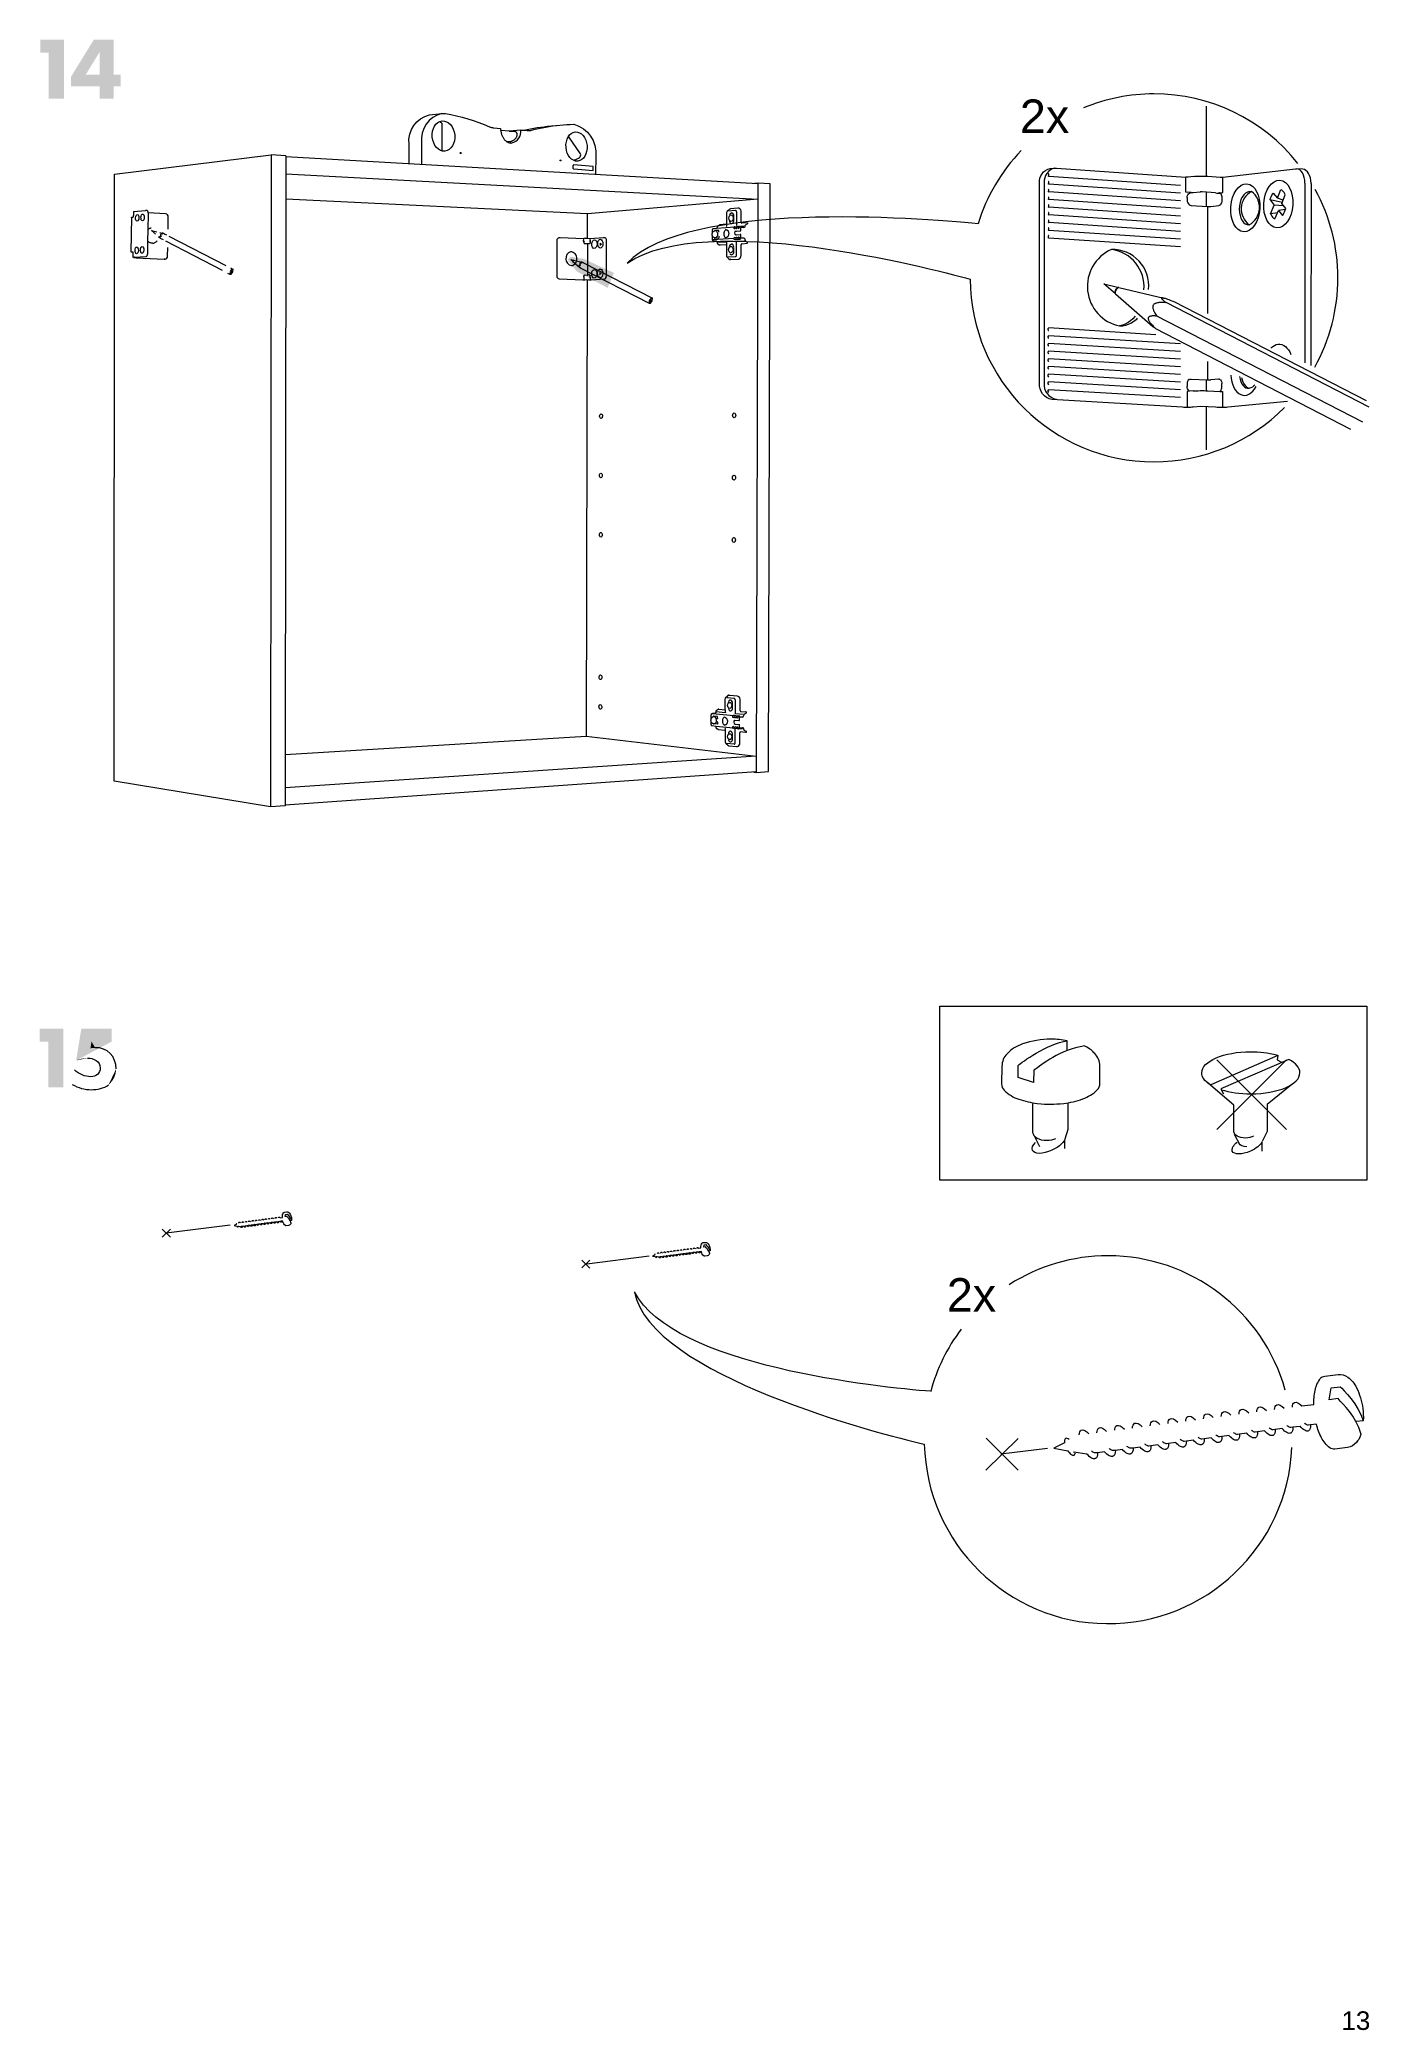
# Model space of a CAD drawing. Header units: metres. Extents: x -11.5 to 7.4, y -3.8 to 5.9.
# Drawn here: x 4.923 to 5.552, y -0.482 to 0.46 of the extents above; entities that cross this region are included whole.
import ezdxf

# ---------------------------------------------------------------- set-up
doc = ezdxf.new("R2010")
doc.units = ezdxf.units.M
doc.header["$MEASUREMENT"] = 0
for name, color, linetype, lineweight in [('PDF11_Geometry_Num_Penna__1_Num_Penna__255', 255, 'Continuous', 18), ('PDF11_Geometry_Num_Penna__7_Num_Penna__7', 7, 'Continuous', 18), ('PDF11_Solid Fills_Num_Penna__7_Num_Penna__7', 7, 'Continuous', 18), ('PDF11_Text_Num_Penna__7_Num_Penna__7', 7, 'Continuous', 18)]:
    doc.layers.add(name, color=color, linetype=linetype, lineweight=lineweight)
doc.styles.add('GENERATED_STYLE_1', font='')
doc.styles.get('GENERATED_STYLE_1').set_extended_font_data('Arial')

msp = doc.modelspace()

# ---------------------------------------------------------------- texts
at = {"layer": 'PDF11_Text_Num_Penna__7_Num_Penna__7', "color": 7, "linetype": 'Continuous', "lineweight": 18, "attachment_point": 7, "style": 'GENERATED_STYLE_1'}
for s, insert, char_height in [('\\A1;{\\pql;\\fArial|b0|i0|c0|p34;2x}', (5.3871, 0.41614), 0.015829), ('\\A1;{\\pql;\\fArial|b0|i0|c0|p34;2x}', (5.35253, -0.14181), 0.015829), ('\\A1;{\\pql;\\fArial|b0|i0|c0|p34;13}', (5.53932, -0.48198), 0.0087939)]:
    msp.add_mtext(s, dxfattribs=dict(at, insert=insert, char_height=char_height))

# ---------------------------------------------------------------- hatches: boundary and pattern name
at = {"layer": 'PDF11_Geometry_Num_Penna__1_Num_Penna__255', "linetype": 'Continuous', "lineweight": 18}
msp.add_hatch(color=255, dxfattribs=at).paths.add_polyline_path([(5.17422, 0.35753), (5.17306, 0.35602), (5.17735, 0.35058), (5.19194, 0.34282), (5.19495, 0.34988), (5.18082, 0.35648)])
at = {"layer": 'PDF11_Geometry_Num_Penna__7_Num_Penna__7', "linetype": 'Continuous', "lineweight": 18}
for points in [[(4.92735, 0.4541), (4.92735, 0.43243), (4.93457, 0.43243), (4.93457, 0.46022), (4.92337, 0.46022), (4.92337, 0.4541)], [(4.92714, -0.01398), (4.92714, -0.03565), (4.93437, -0.03565), (4.93437, -0.00786), (4.92316, -0.00786), (4.92316, -0.01398)], [(4.95725, -0.01398), (4.95725, -0.00786), (4.94281, -0.00786), (4.94037, -0.02294)], [(4.94568, -0.02179, 0.10992), (4.94037, -0.02294)], [(4.9557, -0.03443, 0.226012), (4.95928, -0.02692)]]:
    msp.add_hatch(color=7, dxfattribs=at).paths.add_polyline_path(points)
h = msp.add_hatch(color=7, dxfattribs=at)
h.paths.add_polyline_path([(4.94869, 0.46022), (4.93796, 0.44279), (4.93796, 0.43818), (4.95145, 0.43818), (4.95145, 0.43243), (4.95816, 0.43243), (4.95816, 0.43818), (4.96151, 0.43818), (4.96151, 0.44371), (4.95816, 0.44371), (4.95816, 0.46022)])
h.paths.add_polyline_path([(4.95145, 0.44371), (4.94489, 0.44371), (4.95145, 0.45439)], flags=0)
at = {"layer": 'PDF11_Solid Fills_Num_Penna__7_Num_Penna__7', "linetype": 'Continuous', "lineweight": 18}
msp.add_hatch(color=7, dxfattribs=at).paths.add_polyline_path([(4.94944, -0.01697), (4.94763, -0.01398), (4.94715, -0.01715)])

# ---------------------------------------------------------------- linework, layer by layer
at = {"layer": 'PDF11_Geometry_Num_Penna__7_Num_Penna__7', "color": 7, "linetype": 'Continuous', "lineweight": 18, "flags": 128}
for points in [[(5.51871, 0.40173, 0.229036), (5.45058, 0.43459, 0.098893), (5.41723, 0.42797)], [(5.09795, 0.40165), (5.09797, 0.41087, -0.379453), (5.1077, 0.42475), (5.11351, 0.42535, 0.375862), (5.10388, 0.41145), (5.10387, 0.40131)], [(5.11351, 0.42535), (5.11383, 0.42538), (5.11415, 0.42539), (5.11447, 0.42539), (5.1148, 0.42539), (5.11511, 0.42536), (5.11513, 0.42536, -0.053778), (5.13601, 0.41907), (5.13635, 0.41894), (5.13669, 0.41883), (5.13704, 0.41872), (5.13738, 0.41865), (5.13773, 0.41859), (5.13808, 0.41856)], [(5.14528, 0.41697), (5.14134, 0.41729), (5.14136, 0.41714), (5.14142, 0.41679), (5.14148, 0.41644), (5.14157, 0.4161), (5.14165, 0.41577), (5.14176, 0.41544), (5.14187, 0.41512), (5.142, 0.41481), (5.14213, 0.41451), (5.14228, 0.41421), (5.14244, 0.41394), (5.14261, 0.41367), (5.14278, 0.41341), (5.14297, 0.41316), (5.14317, 0.41293), (5.14337, 0.41271), (5.14358, 0.41251), (5.1438, 0.41232), (5.14401, 0.41215), (5.14424, 0.412), (5.14447, 0.41186), (5.1447, 0.41174), (5.14494, 0.41162), (5.14518, 0.41154), (5.14543, 0.41147), (5.14567, 0.41141), (5.14591, 0.41138), (5.14615, 0.41135), (5.14637, 0.41136), (5.14659, 0.41137, 0.383166), (5.15082, 0.4175), (5.14528, 0.41697), (5.14807, 0.41674)], [(5.15389, 0.41726), (5.1541, 0.41724), (5.15432, 0.41724), (5.15454, 0.41724), (5.15475, 0.41725), (5.15496, 0.41727), (5.15528, 0.41731), (5.15561, 0.41736), (5.15594, 0.41743), (5.15761, 0.41786), (5.15929, 0.41824), (5.16096, 0.41859), (5.16265, 0.41891), (5.16433, 0.41919), (5.16601, 0.41944), (5.16769, 0.41965), (5.16938, 0.41983, -0.021808), (5.17591, 0.42021), (5.17593, 0.42021, -0.370804), (5.18631, 0.40516), (5.18629, 0.39657)], [(5.48556, 0.28627), (5.48484, 0.28623), (5.48395, 0.28623), (5.48308, 0.28617), (5.48216, 0.28617), (5.48128, 0.28623), (5.48046, 0.28623), (5.47968, 0.28627), (5.4728, 0.28669), (5.46915, 0.28633), (5.46857, 0.28627), (5.46791, 0.28623), (5.46713, 0.28623), (5.46635, 0.28623), (5.46553, 0.28623), (5.46475, 0.28623), (5.46404, 0.28627), (5.40225, 0.28994, -0.381547), (5.3964, 0.29757), (5.3964, 0.39241, -0.378259), (5.40141, 0.39928), (5.40358, 0.39953), (5.40405, 0.39953), (5.40447, 0.39953)], [(5.40358, 0.39953, 0.366649), (5.39865, 0.39262), (5.39858, 0.29779, 0.393927), (5.4044, 0.29014)], [(5.49574, 0.38845), (5.49626, 0.38845), (5.49676, 0.38838, 0.551709), (5.49568, 0.37269, 0.550377), (5.49676, 0.38838)], [(5.51123, 0.38326), (5.50554, 0.38443, -0.070085), (5.5068, 0.38733, -0.028097), (5.50704, 0.38769), (5.50899, 0.3853), (5.5107, 0.38929, -0.097286), (5.51131, 0.38891)], [(5.51282, 0.37985), (5.50959, 0.37944), (5.51149, 0.3771, 0.020437), (5.5117, 0.37743, 0.069946), (5.51298, 0.38038), (5.51103, 0.38279), (5.51275, 0.3868)], [(5.52671, 0.30526, 0.127987), (5.53764, 0.34752, 0.126639), (5.52693, 0.38938)], [(4.98386, 0.37058), (4.98396, 0.37639, 0.406935), (4.98274, 0.37788), (4.97452, 0.37837)], [(5.25794, 0.37364), (5.25541, 0.37345), (5.25536, 0.3735), (5.25531, 0.37356), (5.25527, 0.37365), (5.25524, 0.37376), (5.25523, 0.37386), (5.25524, 0.37849, 0.376727), (5.25402, 0.38047), (5.25376, 0.38048), (5.25373, 0.38048), (5.25371, 0.38048), (5.25368, 0.38048), (5.25366, 0.38048), (5.25364, 0.38048), (5.25008, 0.38018, 0.211113), (5.24915, 0.37956), (5.24888, 0.3794, 0.254867), (5.24824, 0.37811), (5.24823, 0.3729), (5.24493, 0.37265), (5.24488, 0.37262), (5.24485, 0.37259), (5.24484, 0.37253), (5.24484, 0.37241), (5.24398, 0.37194), (5.24391, 0.37188), (5.24385, 0.37182), (5.2438, 0.37173), (5.24378, 0.37163), (5.24377, 0.37154), (5.24377, 0.37131), (5.24376, 0.37123), (5.24374, 0.37114), (5.2437, 0.37105), (5.25218, 0.37169, 0.54773), (5.25172, 0.37103, 0.712511), (5.25234, 0.37108)], [(5.243, 0.36652), (5.24257, 0.36653, -0.295577), (5.24162, 0.36726), (5.24161, 0.36727), (5.24156, 0.36742), (5.24151, 0.36759), (5.24148, 0.36775), (5.24146, 0.36793), (5.24145, 0.36811), (5.24146, 0.36828), (5.24149, 0.36846), (5.24152, 0.36863), (5.24157, 0.36879), (5.24162, 0.36895), (5.24163, 0.37027), (5.24164, 0.37041), (5.24168, 0.37055), (5.24173, 0.37068), (5.24181, 0.37077), (5.2419, 0.37086), (5.24201, 0.37091), (5.24212, 0.37093), (5.2437, 0.37105)], [(5.24312, 0.36975), (5.24317, 0.36974), (5.24273, 0.36976, 0.305766), (5.24162, 0.36895)], [(5.25285, 0.37175), (5.25315, 0.37177, 0.535116), (5.25268, 0.3711, 0.718264), (5.2533, 0.37115)], [(5.25381, 0.37182), (5.25412, 0.37185, 0.53716), (5.25366, 0.37117, 0.729508), (5.25427, 0.37122, -0.230996), (5.25478, 0.37189), (5.25512, 0.37192)], [(4.98251, 0.35644, 0.380551), (4.98366, 0.3578), (4.98372, 0.36187)], [(5.18418, 0.3465), (5.18404, 0.3465), (5.18389, 0.34649), (5.18372, 0.34649), (5.18356, 0.34649), (5.18341, 0.3465), (5.18325, 0.34649), (5.1831, 0.3465), (5.18187, 0.34654), (5.1812, 0.3465), (5.1811, 0.3465), (5.18098, 0.3465), (5.18084, 0.3465), (5.1807, 0.3465), (5.18056, 0.34649), (5.18041, 0.3465), (5.18028, 0.3465), (5.1691, 0.34689, -0.375879), (5.16804, 0.34825), (5.16808, 0.3654, -0.394025), (5.16904, 0.36667), (5.16944, 0.3667), (5.16949, 0.3667), (5.16954, 0.3667)], [(5.19004, 0.36669), (5.19056, 0.36666, -0.347712), (5.1913, 0.3654), (5.19127, 0.34824)], [(5.24162, 0.36567), (5.25171, 0.36639, 0.570095), (5.25225, 0.36567), (5.25238, 0.36567), (5.25252, 0.36568), (5.25262, 0.36568), (5.25272, 0.36569)], [(5.24821, 0.3632), (5.24819, 0.35828, 0.251279), (5.2487, 0.35712), (5.24896, 0.35693), (5.24896, 0.35692), (5.24905, 0.35676), (5.24917, 0.35662), (5.24927, 0.3565), (5.24939, 0.3564), (5.24952, 0.35633), (5.24966, 0.35626), (5.2498, 0.35623), (5.24994, 0.35621)], [(5.24887, 0.35743), (5.25242, 0.35765, 0.352506), (5.25301, 0.3586), (5.25303, 0.36486), (5.25676, 0.36513)], [(5.25418, 0.36581, -0.554644), (5.25365, 0.36653), (5.25329, 0.36651)], [(5.25368, 0.36575), (5.25376, 0.36576), (5.2538, 0.36578), (5.25383, 0.36578), (5.25382, 0.36578), (5.25418, 0.36581), (5.25432, 0.36581), (5.25445, 0.36581), (5.25456, 0.36582), (5.25466, 0.36583), (5.25473, 0.36584), (5.25478, 0.36584), (5.25479, 0.36585, -0.217259), (5.25426, 0.36657), (5.25462, 0.3666)], [(5.44798, 0.34204, 0.455788), (5.43044, 0.36093, 0.732133), (5.43431, 0.32479)], [(5.36354, 0.34692, 0.412182), (5.45058, 0.26047, 0.20071), (5.51241, 0.28623)], [(5.24195, 0.14003), (5.24194, 0.14001), (5.24192, 0.13999), (5.24191, 0.13996), (5.2419, 0.13993), (5.2419, 0.1399), (5.2419, 0.13986), (5.24194, 0.13972, 0.268997), (5.24103, 0.13902), (5.24103, 0.14065), (5.24105, 0.1408), (5.24108, 0.14095), (5.24115, 0.14109), (5.24124, 0.1412), (5.24133, 0.14129), (5.24144, 0.14134), (5.24156, 0.14136), (5.25164, 0.14033, 0.557849), (5.2511, 0.1396)], [(5.24762, 0.14307), (5.24763, 0.14791, -0.232876), (5.24812, 0.14904), (5.24837, 0.14923)], [(5.24974, 0.14997), (5.25328, 0.14964, -0.358459), (5.25461, 0.14743), (5.2546, 0.14282), (5.25461, 0.1427), (5.25465, 0.14259), (5.25469, 0.14248), (5.25475, 0.14241), (5.25482, 0.14235), (5.2549, 0.14233), (5.25757, 0.14205), (5.25731, 0.14204)], [(5.25111, 0.1441), (5.25111, 0.14594, 0.352754), (5.25009, 0.14766)], [(5.24258, 0.13652), (5.24215, 0.13649), (5.24203, 0.13649), (5.24191, 0.13651), (5.2418, 0.13654), (5.24169, 0.13658), (5.24158, 0.13664), (5.24148, 0.1367), (5.24139, 0.13679), (5.24129, 0.13689), (5.2412, 0.13699), (5.24112, 0.13713), (5.24104, 0.13727), (5.24102, 0.13733, -0.20646), (5.24103, 0.13902)], [(5.25109, 0.13498, 0.543531), (5.25151, 0.13433), (5.24311, 0.13523), (5.24313, 0.13514), (5.24315, 0.13505)], [(5.24759, 0.13339), (5.24758, 0.12815, 0.260622), (5.24822, 0.12683), (5.24851, 0.12667), (5.24852, 0.12666), (5.24861, 0.12654), (5.24871, 0.12642), (5.24884, 0.1263), (5.24898, 0.12621), (5.24911, 0.12615), (5.24925, 0.12609), (5.2494, 0.12606), (5.25294, 0.12566)], [(5.25107, 0.12935), (5.25108, 0.1312, 0.346552), (5.25005, 0.13292)], [(5.25195, 0.13814), (5.25197, 0.13814), (5.25199, 0.13814), (5.252, 0.13814), (5.25209, 0.13812, 0.552354), (5.25228, 0.1363), (5.25436, 0.13608)], [(5.25205, 0.13487, 0.536139), (5.25248, 0.13422), (5.25219, 0.13426)], [(5.25267, 0.13944), (5.25263, 0.13938), (5.25257, 0.13932), (5.25252, 0.13929), (5.25247, 0.13926), (5.25242, 0.13925), (5.25237, 0.13925), (5.25232, 0.13927), (5.25227, 0.13928), (5.25222, 0.13932), (5.25216, 0.13936), (5.25211, 0.13943), (5.25207, 0.1395, -0.557607), (5.25261, 0.14023), (5.25225, 0.14026), (5.25225, 0.14028), (5.25223, 0.14029), (5.25218, 0.1403), (5.25211, 0.14031)], [(5.2526, 0.14023), (5.25274, 0.14023), (5.25287, 0.14022), (5.25298, 0.14022), (5.25308, 0.14021), (5.25315, 0.14019), (5.2532, 0.14019), (5.25321, 0.14018), (5.25356, 0.14013, 0.564604), (5.25303, 0.1394, 0.705913), (5.25364, 0.13934, -0.205827), (5.25418, 0.14007), (5.25418, 0.14008), (5.25416, 0.14008), (5.25411, 0.1401), (5.25405, 0.1401)], [(5.25302, 0.13477, 0.546214), (5.25345, 0.13412), (5.25316, 0.13415)], [(5.40953, -0.0182), (5.40956, -0.0136, 0.044333), (5.40181, -0.01288, 0.080515), (5.38838, -0.01514, 0.117174), (5.38101, -0.01974, 0.199413), (5.37862, -0.02563), (5.37843, -0.03406, 0.196622), (5.3797, -0.03707, 0.116485), (5.38665, -0.04131, 0.047479), (5.39534, -0.04327)], [(5.49643, -0.01879, -0.063893), (5.50859, -0.02027), (5.50922, -0.02049), (5.50919, -0.02051)], [(5.41684, -0.04113, 0.116819), (5.42373, -0.03682, 0.200916), (5.42496, -0.03379), (5.42495, -0.02557, 0.199823), (5.42255, -0.01968)], [(5.01607, -0.10063), (5.01515, -0.10111), (5.01636, -0.10135, 0.032298), (5.01647, -0.10149)], [(5.02429, -0.10081), (5.02366, -0.10089), (5.02348, -0.10091, -0.112839), (5.02341, -0.10091, -0.120101), (5.02313, -0.10074)], [(5.02585, -0.10061), (5.02522, -0.10069), (5.02504, -0.10071, -0.102364), (5.02497, -0.1007, -0.116437), (5.02469, -0.10054)], [(5.02741, -0.10041), (5.02679, -0.10048), (5.0266, -0.10051, -0.112428), (5.02653, -0.1005, -0.116816), (5.02625, -0.10033)], [(5.03053, -0.1), (5.02991, -0.10008), (5.02973, -0.1001, -0.125), (5.02965, -0.10009, -0.114962), (5.02938, -0.09993)], [(5.03209, -0.0998), (5.03147, -0.09988), (5.03128, -0.0999, -0.101934), (5.03121, -0.09989, -0.115856), (5.03094, -0.09972)], [(5.03695, -0.09739), (5.03799, -0.09727, -0.046934), (5.0381, -0.09603, -0.118192), (5.03856, -0.09499, -0.20002), (5.03895, -0.09476), (5.04012, -0.09464, -0.19865), (5.04098, -0.09486, -0.11682), (5.04174, -0.09575, -0.128942), (5.04234, -0.09869), (5.0417, -0.09877)], [(5.04173, -0.1006, -0.199492), (5.04096, -0.10104), (5.03983, -0.10118, -0.203502), (5.03939, -0.10107, -0.117983), (5.03867, -0.1002, -0.048518), (5.03821, -0.09899), (5.03771, -0.09906)], [(5.23506, -0.1118), (5.2361, -0.11167, -0.046912), (5.23621, -0.11044, -0.118192), (5.23667, -0.1094, -0.202047), (5.23706, -0.10917), (5.23823, -0.10905, -0.19865), (5.23909, -0.10927, -0.11682), (5.23985, -0.11016, -0.128998), (5.24045, -0.1131), (5.23981, -0.11318)], [(5.21418, -0.11504), (5.21326, -0.11552), (5.21447, -0.11575, 0.032577), (5.21458, -0.1159)], [(5.21615, -0.11603), (5.21538, -0.11593), (5.21504, -0.11587, -0.108843), (5.21497, -0.11585)], [(5.21771, -0.11583), (5.21709, -0.11591), (5.2169, -0.11593, -0.101934), (5.21683, -0.11593, -0.110815), (5.21655, -0.11576)], [(5.22083, -0.11543), (5.22021, -0.1155), (5.22002, -0.11553, -0.114306), (5.21995, -0.11552, -0.11778), (5.21968, -0.11535)], [(5.22396, -0.11502), (5.22333, -0.1151), (5.22315, -0.11512, -0.127963), (5.22308, -0.11511, -0.116437), (5.2228, -0.11495)], [(5.23177, -0.114), (5.23114, -0.11408), (5.23096, -0.1141, -0.127097), (5.23089, -0.1141, -0.111766), (5.23061, -0.11393)], [(5.23984, -0.11501, -0.198725), (5.23907, -0.11544), (5.23794, -0.11559, -0.201537), (5.2375, -0.11548, -0.117983), (5.23678, -0.1146, -0.049026), (5.23632, -0.1134), (5.23582, -0.11347)], [(5.51272, -0.17895, 0.336099), (5.42887, -0.1154, 0.143969), (5.38198, -0.12911)], [(5.52064, -0.18648), (5.52622, -0.18579, -0.046352), (5.52683, -0.17913, -0.116525), (5.52931, -0.17355, -0.198403), (5.53143, -0.17232), (5.53771, -0.17164, -0.199839), (5.54232, -0.17285, -0.117605), (5.54646, -0.17788, -0.080854), (5.54945, -0.18766, -0.044476), (5.54966, -0.19348), (5.54624, -0.19391)], [(5.5113, -0.19723), (5.50794, -0.19765), (5.50694, -0.19777, -0.112105), (5.50656, -0.19774, -0.116905), (5.50507, -0.19684)], [(5.51973, -0.19613), (5.51637, -0.19655), (5.51537, -0.19668, -0.111245), (5.51498, -0.19664, -0.118202), (5.5135, -0.19574)], [(5.5464, -0.20374, -0.200256), (5.54225, -0.20609), (5.53614, -0.2069, -0.200298), (5.53376, -0.20627, -0.117108), (5.52989, -0.20157, -0.049126), (5.52744, -0.1951), (5.52475, -0.19546), (5.52376, -0.19558, -0.114711), (5.52337, -0.19555, -0.117498), (5.52189, -0.19465)], [(5.40818, -0.20314, 0.039985), (5.40822, -0.20392), (5.40325, -0.20648), (5.40977, -0.20776, 0.032899), (5.41036, -0.20855)], [(5.43565, -0.20708), (5.43228, -0.2075), (5.43129, -0.20763, -0.113658), (5.43091, -0.20759, -0.116943), (5.42942, -0.20669)], [(5.44404, -0.20599), (5.44067, -0.20641), (5.43968, -0.20653, -0.114015), (5.43929, -0.2065, -0.118302), (5.43781, -0.2056)], [(5.45246, -0.20489), (5.4491, -0.20531), (5.4481, -0.20544, -0.109973), (5.44772, -0.2054, -0.117396), (5.44623, -0.2045)], [(5.46085, -0.2038), (5.45749, -0.20422), (5.45649, -0.20434, -0.115074), (5.45611, -0.20431, -0.117784), (5.45462, -0.20341)], [(5.46928, -0.2027), (5.46592, -0.20312), (5.46492, -0.20325, -0.114374), (5.46454, -0.20321, -0.116315), (5.46305, -0.20231)], [(5.4861, -0.20051), (5.48273, -0.20093), (5.48174, -0.20106, -0.111005), (5.48135, -0.20102, -0.117019), (5.47987, -0.20012)], [(5.49448, -0.19942), (5.49112, -0.19984), (5.49013, -0.19996, -0.111537), (5.48974, -0.19993, -0.115545), (5.48826, -0.19903)], [(5.50291, -0.19832), (5.49955, -0.19874), (5.49855, -0.19887, -0.1202), (5.49817, -0.19883, -0.118903), (5.49669, -0.19793)], [(5.41881, -0.20926), (5.41468, -0.20871), (5.41284, -0.20839, -0.116346), (5.41248, -0.20825)], [(5.42722, -0.20818), (5.42386, -0.2086), (5.42286, -0.20872, -0.116436), (5.42248, -0.20869, -0.11663), (5.42099, -0.20779)]]:
    msp.add_lwpolyline(points, format="xyb", dxfattribs=at)
for points in [[(5.47532, 0.42887), (5.47528, 0.39566)], [(5.11367, 0.40802), (5.11369, 0.42062)], [(5.13808, 0.41856), (5.1412, 0.41829)], [(5.1412, 0.41829), (5.14123, 0.41829), (5.14126, 0.41829), (5.14127, 0.41827), (5.14128, 0.41825), (5.14128, 0.41823), (5.14129, 0.4182)], [(5.14129, 0.4182), (5.1413, 0.41785), (5.14132, 0.41749), (5.14134, 0.41729)], [(5.1457, 0.41208), (5.1458, 0.41207), (5.14592, 0.41208), (5.14605, 0.41211), (5.1462, 0.41215), (5.14634, 0.41219), (5.1465, 0.41225), (5.14667, 0.41231), (5.14683, 0.41238), (5.14699, 0.41246), (5.14714, 0.41254), (5.14743, 0.41272), (5.14771, 0.41291), (5.14799, 0.41312), (5.14822, 0.41335), (5.14844, 0.41358), (5.14864, 0.41383), (5.14881, 0.41409), (5.14894, 0.41435), (5.14905, 0.41462), (5.14912, 0.41489), (5.14915, 0.41502), (5.14916, 0.41517), (5.14916, 0.41531), (5.14916, 0.41546), (5.14915, 0.4156), (5.14912, 0.41574), (5.14909, 0.41587), (5.14904, 0.41599), (5.14899, 0.4161), (5.14893, 0.41621), (5.14885, 0.41632), (5.14875, 0.41642), (5.14865, 0.41651), (5.14855, 0.41659), (5.14844, 0.41664), (5.14832, 0.41669), (5.14819, 0.41673), (5.14807, 0.41675)], [(5.15086, 0.4175), (5.15219, 0.4174)], [(5.15219, 0.4174), (5.15389, 0.41726)], [(5.1522, 0.4174), (5.15381, 0.41776), (5.15542, 0.41809), (5.15704, 0.41839), (5.15866, 0.41866), (5.16028, 0.41889), (5.1619, 0.4191), (5.16352, 0.41927)], [(5.16352, 0.41927), (5.16938, 0.41983)], [(5.03229, 0.09709), (4.95841, 0.10926), (4.95858, 0.39659), (5.03264, 0.40569)], [(5.03264, 0.40569), (5.03229, 0.09709)], [(5.0396, 0.40529), (5.03264, 0.40569)], [(5.0396, 0.40529), (5.03959, 0.39632)], [(5.14392, 0.41222), (5.1457, 0.41208)], [(5.17906, 0.40617), (5.17353, 0.41424)], [(5.03959, 0.39632), (5.03926, 0.1068)], [(5.03959, 0.39679), (5.26304, 0.38471)], [(5.0396, 0.405), (5.26306, 0.39216)], [(5.17591, 0.40097), (5.17581, 0.40095), (5.17572, 0.4009), (5.17564, 0.40082), (5.17557, 0.40072), (5.17552, 0.40062), (5.1755, 0.40048), (5.17548, 0.40035)], [(5.17548, 0.40035), (5.17548, 0.39976)], [(5.17548, 0.39976), (5.17549, 0.39961), (5.17553, 0.39947), (5.17558, 0.39934), (5.17566, 0.39923), (5.17575, 0.39914), (5.17585, 0.39909), (5.17595, 0.39907)], [(5.17595, 0.39907), (5.18512, 0.39839)], [(5.18517, 0.4003), (5.17599, 0.40097)], [(5.18513, 0.39839), (5.18515, 0.3984), (5.18517, 0.4003)], [(5.40075, 0.39675), (5.40069, 0.3967), (5.40059, 0.39665), (5.40059, 0.39649), (5.40059, 0.39582)], [(5.40059, 0.39659), (5.40075, 0.39675)], [(5.40063, 0.39566), (5.40075, 0.39556), (5.40069, 0.39556), (5.40059, 0.39566), (5.40059, 0.39582)], [(5.40447, 0.39953), (5.46574, 0.39525)], [(5.48313, 0.3952), (5.51757, 0.39917)], [(5.51757, 0.39917), (5.51784, 0.39917), (5.51807, 0.39917)], [(5.52098, 0.39896), (5.51807, 0.39917)], [(5.2689, 0.39207), (5.26322, 0.3924), (5.26149, 0.39225)], [(5.26244, 0.11345), (5.26322, 0.3924)], [(5.26813, 0.11386), (5.2689, 0.39207)], [(5.40075, 0.39308), (5.40069, 0.39308), (5.40059, 0.39298), (5.40059, 0.39283), (5.40059, 0.39216)], [(5.40059, 0.39293), (5.40075, 0.39308)], [(5.40063, 0.392), (5.40075, 0.39189), (5.40069, 0.39195), (5.40059, 0.39205), (5.40059, 0.39215)], [(5.40075, 0.38947), (5.40069, 0.38942), (5.40059, 0.38932), (5.40059, 0.38921), (5.40059, 0.38855)], [(5.40059, 0.38926), (5.40075, 0.38947)], [(5.40063, 0.38833), (5.40075, 0.38823), (5.40069, 0.38828), (5.40059, 0.38838), (5.40059, 0.38855)], [(5.46321, 0.39122), (5.40075, 0.39556)], [(5.46321, 0.38755), (5.40075, 0.39189)], [(5.46321, 0.38394), (5.40075, 0.38823)], [(5.46926, 0.39556), (5.46672, 0.39525), (5.46652, 0.39525), (5.46625, 0.39525), (5.46599, 0.39525), (5.46574, 0.39525)], [(5.46738, 0.38766), (5.4678, 0.38782), (5.46821, 0.38787), (5.46574, 0.38803), (5.46574, 0.39525)], [(5.46631, 0.38555), (5.46635, 0.38621), (5.46661, 0.38684), (5.46692, 0.3873), (5.46738, 0.38766)], [(5.4692, 0.38776), (5.46867, 0.38772), (5.46807, 0.38772), (5.46738, 0.38766)], [(5.46765, 0.38776), (5.46821, 0.38787)], [(5.4724, 0.38813), (5.4692, 0.38776)], [(5.46926, 0.39556), (5.46986, 0.39561), (5.47065, 0.39566), (5.47152, 0.39571), (5.47245, 0.39571), (5.47338, 0.39571), (5.47432, 0.39571), (5.47525, 0.39566), (5.47601, 0.39561), (5.4819, 0.3952)], [(5.47343, 0.38818), (5.47316, 0.38818), (5.47291, 0.38818), (5.4726, 0.38818), (5.4724, 0.38813)], [(5.47968, 0.38772), (5.47343, 0.38818)], [(5.47528, 0.38803), (5.47528, 0.38131)], [(5.47968, 0.38772), (5.48034, 0.38766), (5.48108, 0.38766), (5.4818, 0.38766), (5.4821, 0.3874), (5.48236, 0.38704), (5.48256, 0.38658), (5.48267, 0.38606), (5.48273, 0.38549), (5.48273, 0.38431)], [(5.48128, 0.38776), (5.48313, 0.38796), (5.48313, 0.3952)], [(5.48158, 0.38772), (5.48128, 0.38776), (5.48154, 0.38772), (5.4818, 0.38766)], [(5.4819, 0.3952), (5.48227, 0.3952), (5.48273, 0.3952), (5.48313, 0.3952)], [(5.52206, 0.39241), (5.52201, 0.30725)], [(5.52496, 0.3922), (5.5249, 0.30602)], [(4.96724, 0.37626), (4.9673, 0.37629), (4.96736, 0.37634), (4.96741, 0.37641), (4.96745, 0.37652), (4.96748, 0.37664), (4.96749, 0.37676), (4.96749, 0.377)], [(4.96749, 0.37891), (4.96746, 0.3774), (4.96747, 0.37735), (4.96747, 0.3773), (4.96748, 0.37724), (4.96749, 0.37717), (4.96749, 0.37709), (4.96749, 0.377)], [(4.96751, 0.37892), (4.97321, 0.37941), (4.97323, 0.37941), (4.97325, 0.37941)], [(4.97388, 0.37938), (4.97325, 0.37941)], [(4.97452, 0.37837), (4.97448, 0.37858), (4.97444, 0.37876), (4.97437, 0.37894), (4.97429, 0.37909), (4.9742, 0.3792), (4.97411, 0.3793), (4.974, 0.37936), (4.97388, 0.37938)], [(4.97443, 0.37036), (4.97454, 0.37799)], [(4.97454, 0.37799), (4.97454, 0.37819), (4.97452, 0.37837)], [(5.18236, 0.36627), (5.18239, 0.37784), (5.03958, 0.38485)], [(5.26304, 0.38471), (5.18239, 0.37784)], [(5.25307, 0.37851), (5.25305, 0.37862), (5.25304, 0.37875), (5.25303, 0.37886), (5.25298, 0.37896), (5.25294, 0.37906), (5.25289, 0.37913), (5.25284, 0.37921), (5.25278, 0.37927), (5.25272, 0.37932), (5.25264, 0.37934), (5.25256, 0.37936), (5.25248, 0.37937), (5.24893, 0.37907)], [(5.24982, 0.37745), (5.24988, 0.37763), (5.24998, 0.37778), (5.25007, 0.37792), (5.25018, 0.37805), (5.2503, 0.37815), (5.25042, 0.37823), (5.25056, 0.37829), (5.2507, 0.37832)], [(5.25304, 0.37224), (5.25307, 0.37851)], [(5.40059, 0.38565), (5.40075, 0.3858), (5.40069, 0.3858), (5.40059, 0.3857), (5.40059, 0.38555), (5.40059, 0.38488)], [(5.40063, 0.38472), (5.40075, 0.38462), (5.40069, 0.38462), (5.40059, 0.38472), (5.40059, 0.38488)], [(5.40075, 0.38214), (5.40063, 0.38214), (5.40059, 0.38204), (5.40059, 0.38188), (5.40059, 0.38121)], [(5.40059, 0.38198), (5.40075, 0.38214)], [(5.40059, 0.38105), (5.40075, 0.38095), (5.40063, 0.381), (5.40059, 0.3811), (5.40059, 0.38121)], [(5.40075, 0.37852), (5.40063, 0.37847), (5.40059, 0.37837), (5.40059, 0.37827), (5.40059, 0.37759)], [(5.40059, 0.37832), (5.40075, 0.37852)], [(5.40059, 0.37739), (5.40075, 0.37729), (5.40063, 0.37734), (5.40059, 0.37744), (5.40059, 0.37759)], [(5.46321, 0.38034), (5.40075, 0.38462)], [(5.46321, 0.37671), (5.40075, 0.38095)], [(5.46321, 0.37311), (5.40075, 0.37729)], [(5.46631, 0.38555), (5.46631, 0.38436), (5.46635, 0.38374), (5.46658, 0.38312), (5.46687, 0.3826), (5.46725, 0.38219), (5.46771, 0.38192), (5.46821, 0.38182), (5.47592, 0.38126)], [(5.47592, 0.38126), (5.47588, 0.33059)], [(5.47592, 0.38126), (5.47632, 0.38126), (5.47678, 0.38126), (5.4772, 0.38126), (5.47756, 0.38131), (5.48128, 0.38172)], [(5.48273, 0.38431), (5.48267, 0.38369), (5.48253, 0.38307), (5.4823, 0.38255), (5.482, 0.38214), (5.48163, 0.38182), (5.48128, 0.38172)], [(5.50554, 0.38443), (5.50755, 0.38195)], [(5.50579, 0.37785), (5.50755, 0.38195)], [(5.50915, 0.37839), (5.50579, 0.37785)], [(5.51191, 0.38169), (5.50755, 0.38195)], [(5.50787, 0.37543), (5.50959, 0.37944)], [(5.51171, 0.38436), (5.50899, 0.3853)], [(4.96651, 0.37618), (4.96625, 0.35987), (4.96627, 0.35987), (4.96632, 0.35985), (4.96641, 0.35985), (4.96653, 0.35984)], [(4.96651, 0.37618), (4.96652, 0.37619), (4.96657, 0.3762), (4.96663, 0.37621)], [(4.96663, 0.37621), (4.96723, 0.37626)], [(4.97647, 0.36391), (4.97618, 0.36393), (4.97589, 0.36397), (4.9756, 0.36405), (4.97533, 0.36415), (4.97506, 0.36429), (4.9748, 0.36445), (4.97456, 0.36464), (4.97434, 0.36486), (4.97443, 0.37036)], [(4.97589, 0.37106), (4.97563, 0.371), (4.97536, 0.37093), (4.97511, 0.37082), (4.97487, 0.37069), (4.97464, 0.37054), (4.97443, 0.37036)], [(4.97706, 0.36906), (4.97608, 0.36992), (4.97735, 0.36962)], [(4.97706, 0.36906), (4.97799, 0.36825)], [(4.97735, 0.36962), (4.97854, 0.36933)], [(4.98002, 0.36898), (4.98122, 0.36869)], [(4.98142, 0.36832), (4.9813, 0.36832), (4.98119, 0.36833), (4.98109, 0.36832), (4.98099, 0.36832), (4.9809, 0.36832), (4.98082, 0.36831), (4.98074, 0.3683), (4.98067, 0.36829), (4.98061, 0.36827), (4.98055, 0.36825), (4.9805, 0.36823), (4.98046, 0.36821), (4.98042, 0.36819), (4.98038, 0.36816), (4.98035, 0.36813), (4.98032, 0.3681), (4.9803, 0.36806), (4.98029, 0.36802), (4.98028, 0.36798), (4.98027, 0.36794), (4.98027, 0.36789), (4.98028, 0.36784), (4.98029, 0.36779), (4.98031, 0.36773), (4.98033, 0.36767), (4.98035, 0.36761), (4.98039, 0.36755), (4.98042, 0.36747), (4.98047, 0.3674), (4.98052, 0.36732), (4.98057, 0.36724), (4.98064, 0.36715)], [(4.98122, 0.36869), (4.98116, 0.3687), (4.98112, 0.36871), (4.98108, 0.36871), (4.98105, 0.36871), (4.98103, 0.3687), (4.98102, 0.36869), (4.98102, 0.36868), (4.98103, 0.36866), (4.98104, 0.36863), (4.98107, 0.3686), (4.9811, 0.36857), (4.98114, 0.36853), (4.9812, 0.36849), (4.98126, 0.36844), (4.98133, 0.36838), (4.98142, 0.36832)], [(4.98211, 0.36838), (4.98195, 0.36844), (4.98181, 0.3685), (4.98168, 0.36854), (4.98156, 0.36858), (4.98146, 0.36862), (4.98136, 0.36865), (4.98128, 0.36867), (4.98122, 0.36869)], [(4.98327, 0.36771), (4.98218, 0.36827)], [(5.24252, 0.36975), (5.24253, 0.36977), (5.24254, 0.3698), (5.24256, 0.36983), (5.24258, 0.36985)], [(5.24259, 0.36976), (5.24262, 0.36983), (5.24265, 0.36989)], [(5.24442, 0.37002), (5.24265, 0.36989)], [(5.24456, 0.3698), (5.24455, 0.36989), (5.24452, 0.36996), (5.24447, 0.37), (5.24442, 0.37002)], [(5.24456, 0.3691), (5.24456, 0.3698)], [(5.2481, 0.37028), (5.24826, 0.37027), (5.24842, 0.37023), (5.24857, 0.37016), (5.24864, 0.37011), (5.24872, 0.37005), (5.24885, 0.36991), (5.24897, 0.36974), (5.24906, 0.36955), (5.24915, 0.36935), (5.2492, 0.36914), (5.24924, 0.36894), (5.24926, 0.36873), (5.24927, 0.36852), (5.24926, 0.36831), (5.24924, 0.3681), (5.2492, 0.3679), (5.24913, 0.36768), (5.24906, 0.36747), (5.24896, 0.36727), (5.24884, 0.36709), (5.24872, 0.36694), (5.24864, 0.36686), (5.24857, 0.36681), (5.24849, 0.36675), (5.24841, 0.36671), (5.24825, 0.36664), (5.24809, 0.36662)], [(5.24823, 0.3729), (5.24823, 0.37246)], [(5.24823, 0.37245), (5.24823, 0.37236), (5.24824, 0.37227), (5.24825, 0.37218), (5.24827, 0.3721), (5.2483, 0.37199), (5.24834, 0.37188)], [(5.25173, 0.37493), (5.25174, 0.37678)], [(5.25226, 0.3717), (5.25235, 0.3717), (5.25243, 0.3717), (5.25252, 0.37171), (5.25258, 0.37171), (5.25263, 0.37171), (5.25268, 0.37171), (5.25271, 0.37171), (5.25274, 0.37172)], [(5.25275, 0.36784), (5.25262, 0.36784)], [(5.25264, 0.3697), (5.2529, 0.36968)], [(5.25275, 0.36784), (5.2547, 0.36799), (5.25471, 0.36799)], [(5.2529, 0.36968), (5.25498, 0.36984), (5.25499, 0.37123)], [(5.25323, 0.37178), (5.25331, 0.37178), (5.25341, 0.37178), (5.25349, 0.37178), (5.25355, 0.37178), (5.25359, 0.37178), (5.25364, 0.37178), (5.25369, 0.37178), (5.2537, 0.37179)], [(5.25419, 0.37185), (5.25429, 0.37185), (5.25438, 0.37185), (5.25446, 0.37185), (5.25451, 0.37185), (5.25457, 0.37185), (5.25462, 0.37185), (5.25466, 0.37186)], [(5.25466, 0.37187), (5.2546, 0.37184), (5.25455, 0.3718), (5.25458, 0.37181)], [(5.25498, 0.36658), (5.25499, 0.36798), (5.25471, 0.36799)], [(5.25649, 0.3714), (5.255, 0.37128), (5.25499, 0.37126), (5.25499, 0.37123)], [(5.25517, 0.37146), (5.25511, 0.37145), (5.25506, 0.37141), (5.25502, 0.37136), (5.255, 0.37128)], [(5.25643, 0.37186), (5.25518, 0.37192)], [(5.25525, 0.37344), (5.25541, 0.37345)], [(5.25794, 0.37364), (5.25821, 0.37363), (5.25821, 0.37311), (5.25714, 0.3725)], [(5.40075, 0.36758), (5.40063, 0.36753), (5.40059, 0.36743), (5.40054, 0.36732), (5.40054, 0.36666)], [(5.40075, 0.37486), (5.40063, 0.37486), (5.40059, 0.37476), (5.40059, 0.3746), (5.40059, 0.37393)], [(5.40059, 0.37471), (5.40075, 0.37486)], [(5.40059, 0.37377), (5.40075, 0.37367), (5.40063, 0.37367), (5.40059, 0.37377), (5.40059, 0.37393)], [(5.40075, 0.37119), (5.40063, 0.37119), (5.40059, 0.37109), (5.40059, 0.37094), (5.40059, 0.37026)], [(5.40059, 0.37104), (5.40075, 0.37119)], [(5.40059, 0.37011), (5.40075, 0.37001), (5.40063, 0.37006), (5.40059, 0.37016), (5.40059, 0.37026)], [(5.40059, 0.36738), (5.40075, 0.36758)], [(5.46321, 0.36944), (5.40075, 0.37367)], [(5.46321, 0.36583), (5.40075, 0.37001)], [(4.96653, 0.35984), (4.96653, 0.35982), (4.96715, 0.3598)], [(4.96715, 0.3598), (4.96718, 0.3597), (4.9672, 0.35959), (4.96721, 0.35947), (4.9672, 0.35923)], [(4.9672, 0.35923), (4.96718, 0.35731)], [(4.96903, 0.35901), (4.96913, 0.35901)], [(4.96982, 0.36058), (4.96982, 0.36059), (4.96982, 0.36071)], [(4.97424, 0.35914), (4.97434, 0.36486)], [(4.97647, 0.36391), (4.97678, 0.36393), (4.9771, 0.36399), (4.9774, 0.36409), (4.97769, 0.36421), (4.97797, 0.36437), (4.97823, 0.36457), (4.97847, 0.36479), (4.97869, 0.36504)], [(4.97936, 0.36706), (4.98029, 0.36625)], [(4.98064, 0.36715), (4.98054, 0.36716), (4.98046, 0.36716), (4.98038, 0.36716), (4.9803, 0.36716), (4.98024, 0.36716), (4.98018, 0.36715), (4.98012, 0.36715), (4.98008, 0.36713), (4.98004, 0.36712), (4.98, 0.3671), (4.97997, 0.36709), (4.97994, 0.36707), (4.97992, 0.36704), (4.97991, 0.36702), (4.9799, 0.36699), (4.97989, 0.36696), (4.97989, 0.36692), (4.9799, 0.36689), (4.97991, 0.36685), (4.97992, 0.36681), (4.97994, 0.36676), (4.97997, 0.36672), (4.98, 0.36667), (4.98004, 0.36661), (4.98008, 0.36655), (4.98013, 0.36649), (4.98018, 0.36643), (4.98024, 0.36636), (4.98031, 0.36629), (4.98038, 0.36621), (4.98046, 0.36613), (4.98055, 0.36604)], [(4.98055, 0.36604), (4.98047, 0.3661), (4.9804, 0.36616), (4.98034, 0.36621), (4.98029, 0.36625)], [(4.98164, 0.36548), (4.98055, 0.36604)], [(5.00969, 0.35102), (4.98281, 0.36488)], [(5.01131, 0.35325), (4.98444, 0.36711)], [(5.16954, 0.3667), (5.18062, 0.36622)], [(5.18081, 0.3649), (5.18077, 0.3649), (5.18072, 0.3649), (5.18066, 0.3649), (5.18061, 0.3649), (5.18062, 0.36621)], [(5.18126, 0.36625), (5.18081, 0.36622), (5.18077, 0.36622), (5.18072, 0.36622), (5.18067, 0.36622), (5.18063, 0.36622)], [(5.18072, 0.36446), (5.18074, 0.36456), (5.18076, 0.36467), (5.18081, 0.36475), (5.18088, 0.36482), (5.18095, 0.36487)], [(5.18072, 0.36446), (5.18072, 0.36425), (5.18073, 0.36413), (5.18077, 0.36402), (5.18082, 0.36393), (5.18089, 0.36385), (5.18098, 0.36381), (5.18106, 0.36379), (5.18246, 0.36373)], [(5.18126, 0.36625), (5.18138, 0.36626), (5.18151, 0.36627), (5.18167, 0.36627), (5.18184, 0.36627), (5.182, 0.36628), (5.18218, 0.36627), (5.18233, 0.36627), (5.18249, 0.36626), (5.18355, 0.36621)], [(5.18246, 0.36373), (5.18243, 0.34887)], [(5.18246, 0.36373), (5.18253, 0.36373), (5.18262, 0.36374), (5.1827, 0.36374), (5.18277, 0.36374), (5.18344, 0.36378)], [(5.18344, 0.36488), (5.18377, 0.3649), (5.18376, 0.36621)], [(5.1837, 0.36424), (5.18369, 0.36413), (5.18366, 0.36402), (5.18361, 0.36392), (5.18356, 0.36386), (5.1835, 0.3638), (5.18344, 0.36378)], [(5.18351, 0.36487), (5.18358, 0.36482), (5.18362, 0.36475), (5.18366, 0.36467), (5.18369, 0.36457), (5.18369, 0.36445), (5.1837, 0.36424)], [(5.18354, 0.36491), (5.18361, 0.3649), (5.18369, 0.3649), (5.18377, 0.3649)], [(5.18355, 0.36621), (5.18362, 0.36621), (5.1837, 0.36621), (5.18376, 0.36622)], [(5.18376, 0.36622), (5.18998, 0.36669)], [(5.18824, 0.36399), (5.18901, 0.36345), (5.18832, 0.36284)], [(5.24215, 0.36496), (5.24203, 0.36498), (5.24192, 0.36504), (5.24182, 0.36512), (5.24174, 0.36523), (5.24167, 0.36537), (5.24163, 0.36551), (5.24162, 0.36567), (5.24162, 0.36726)], [(5.24339, 0.3649), (5.24215, 0.36496)], [(5.24249, 0.36654), (5.2425, 0.36643)], [(5.2425, 0.36643), (5.2425, 0.36639), (5.2425, 0.36637), (5.2425, 0.36634), (5.24252, 0.36631), (5.24254, 0.36628), (5.24254, 0.36626), (5.24259, 0.36621), (5.24264, 0.3662)], [(5.24255, 0.36654), (5.24254, 0.36643)], [(5.24456, 0.36727), (5.24455, 0.36657), (5.24454, 0.36648), (5.24452, 0.36641), (5.24447, 0.36635), (5.24441, 0.36633), (5.24264, 0.3662)], [(5.24375, 0.36442), (5.24374, 0.36455), (5.2437, 0.36466), (5.24365, 0.36475), (5.24357, 0.36483), (5.24349, 0.36488), (5.24339, 0.3649)], [(5.24375, 0.36442), (5.24374, 0.36421), (5.24376, 0.36411), (5.24379, 0.36401), (5.24383, 0.36392), (5.24389, 0.36384), (5.24396, 0.36379), (5.24481, 0.36323)], [(5.24824, 0.36447), (5.24393, 0.3642)], [(5.2449, 0.36299), (5.24485, 0.36301), (5.24483, 0.36306), (5.24481, 0.36312), (5.24481, 0.36323)], [(5.24516, 0.36299), (5.2449, 0.36299)], [(5.24831, 0.36453), (5.24828, 0.36442), (5.24826, 0.36431), (5.24824, 0.36421), (5.24822, 0.36412), (5.24821, 0.36403), (5.2482, 0.36393), (5.24821, 0.3632), (5.24516, 0.36299)], [(5.24977, 0.36268), (5.24984, 0.36285), (5.24993, 0.36301), (5.25003, 0.36315), (5.25014, 0.36326), (5.25025, 0.36337), (5.25038, 0.36344), (5.25052, 0.3635), (5.25066, 0.36352)], [(5.25029, 0.35619), (5.25385, 0.35642), (5.25402, 0.35645), (5.25419, 0.35651), (5.25435, 0.35661), (5.25452, 0.35674), (5.25466, 0.35691), (5.25479, 0.35709), (5.25491, 0.35731), (5.25501, 0.35754), (5.25508, 0.35778), (5.25514, 0.35804), (5.25518, 0.35832), (5.25518, 0.35859), (5.2552, 0.36321)], [(5.25169, 0.36013), (5.25169, 0.36198)], [(5.25329, 0.36651), (5.25324, 0.36658), (5.25319, 0.36662), (5.25314, 0.36666), (5.25308, 0.36669), (5.25303, 0.3667), (5.25299, 0.36671), (5.25294, 0.3667), (5.25289, 0.36668), (5.25283, 0.36664), (5.25278, 0.3666), (5.25273, 0.36654), (5.25268, 0.36646), (5.25232, 0.36644)], [(5.25272, 0.36569), (5.25279, 0.36569), (5.25283, 0.3657), (5.25286, 0.36571), (5.25285, 0.36572)], [(5.25368, 0.36575), (5.2536, 0.36575), (5.25348, 0.36575), (5.25335, 0.36575), (5.25321, 0.36575), (5.25285, 0.36572)], [(5.25468, 0.36588), (5.25473, 0.36586), (5.25479, 0.36586)], [(5.25515, 0.36634), (5.25508, 0.36636), (5.25504, 0.36642), (5.255, 0.3665), (5.25498, 0.36658)], [(5.25712, 0.36533), (5.25711, 0.36551), (5.25707, 0.36569), (5.257, 0.36585), (5.25691, 0.366), (5.2568, 0.36611), (5.25668, 0.3662), (5.25655, 0.36626), (5.25641, 0.36629), (5.25515, 0.36634)], [(5.2555, 0.3637), (5.25543, 0.36368), (5.25535, 0.36363), (5.25529, 0.36356), (5.25525, 0.36345), (5.25521, 0.36334), (5.2552, 0.36321)], [(5.2555, 0.3637), (5.25819, 0.36389), (5.25819, 0.36442)], [(5.25712, 0.36533), (5.25712, 0.36511), (5.25819, 0.36442)], [(5.40059, 0.36644), (5.40075, 0.36634), (5.40063, 0.36639), (5.40059, 0.3665), (5.40054, 0.36666)], [(5.46321, 0.36222), (5.40075, 0.36634)], [(4.96715, 0.3573), (4.96716, 0.35729), (4.9672, 0.35728), (4.96727, 0.35727), (4.96737, 0.35726), (4.96749, 0.35725), (4.96762, 0.35724), (4.96841, 0.3572)], [(4.96786, 0.35728), (4.97349, 0.35765)], [(4.96799, 0.35727), (4.96792, 0.35727), (4.96788, 0.35728), (4.96786, 0.35728)], [(4.96851, 0.35714), (4.96846, 0.35712), (4.96842, 0.35712), (4.96841, 0.35712)], [(4.96841, 0.35712), (4.96843, 0.35711), (4.96847, 0.3571), (4.96855, 0.3571), (4.96866, 0.35709), (4.96877, 0.35708)], [(4.96877, 0.35708), (4.98203, 0.35641)], [(4.98216, 0.35641), (4.9821, 0.35641), (4.98203, 0.35641), (4.9824, 0.35644)], [(4.98216, 0.35641), (4.98251, 0.35644), (4.98246, 0.35643), (4.9824, 0.35644)], [(5.01202, 0.34982), (5.01312, 0.34925), (5.01381, 0.34932), (5.01449, 0.35034)], [(5.01326, 0.35046), (5.0132, 0.35036), (5.01312, 0.34925)], [(5.01468, 0.35159), (5.01398, 0.35153), (5.0133, 0.35051)], [(5.01474, 0.35149), (5.01365, 0.35205)], [(5.01453, 0.35039), (5.01459, 0.35048), (5.01468, 0.35159)], [(5.17552, 0.35531), (5.17453, 0.35617), (5.1758, 0.35586)], [(5.17552, 0.35531), (5.17874, 0.3525)], [(5.1758, 0.35586), (5.17967, 0.35494)], [(5.17909, 0.3534), (5.179, 0.3534), (5.17891, 0.35341), (5.17883, 0.35341), (5.17876, 0.35341), (5.17869, 0.35341), (5.17863, 0.3534), (5.17858, 0.35339), (5.17853, 0.35338), (5.17849, 0.35337), (5.17845, 0.35335), (5.17842, 0.35333), (5.17839, 0.35331), (5.17838, 0.35329), (5.17836, 0.35326), (5.17835, 0.35324), (5.17834, 0.35321), (5.17834, 0.35317), (5.17835, 0.35314), (5.17836, 0.3531), (5.17838, 0.35306), (5.1784, 0.35301), (5.17842, 0.35296), (5.17845, 0.35291), (5.17849, 0.35286), (5.17853, 0.3528), (5.17858, 0.35274), (5.17864, 0.35267), (5.1787, 0.35261), (5.17876, 0.35253), (5.17884, 0.35246), (5.17892, 0.35238), (5.17901, 0.35229)], [(5.17987, 0.35456), (5.17975, 0.35457), (5.17964, 0.35457), (5.17954, 0.35457), (5.17944, 0.35457), (5.17935, 0.35456), (5.17927, 0.35456), (5.1792, 0.35455), (5.17913, 0.35453), (5.17906, 0.35452), (5.17901, 0.3545), (5.17896, 0.35448), (5.17891, 0.35446), (5.17887, 0.35443), (5.17883, 0.35441), (5.1788, 0.35437), (5.17878, 0.35434), (5.17876, 0.35431), (5.17874, 0.35427), (5.17873, 0.35423), (5.17872, 0.35419), (5.17872, 0.35414), (5.17873, 0.35409), (5.17874, 0.35404), (5.17876, 0.35398), (5.17878, 0.35392), (5.17881, 0.35386), (5.17884, 0.35379), (5.17887, 0.35372), (5.17892, 0.35365), (5.17897, 0.35357), (5.17903, 0.35348), (5.17909, 0.3534)], [(5.17901, 0.35229), (5.17893, 0.35235), (5.17885, 0.3524), (5.17879, 0.35245), (5.17874, 0.3525)], [(5.17901, 0.35229), (5.21157, 0.3355), (5.21226, 0.33556), (5.21304, 0.33673), (5.21313, 0.33784)], [(5.17967, 0.35494), (5.17961, 0.35495), (5.17957, 0.35496), (5.17953, 0.35496), (5.17951, 0.35496), (5.17949, 0.35495), (5.17948, 0.35494), (5.17947, 0.35493), (5.17948, 0.35491), (5.1795, 0.35488), (5.17952, 0.35485), (5.17955, 0.35482), (5.1796, 0.35478), (5.17965, 0.35473), (5.17971, 0.35468), (5.17979, 0.35463), (5.17987, 0.35456)], [(5.18057, 0.35463), (5.1804, 0.35469), (5.18026, 0.35474), (5.18013, 0.35479), (5.18001, 0.35483), (5.17991, 0.35487), (5.17982, 0.35489), (5.17974, 0.35492), (5.17967, 0.35494)], [(5.18057, 0.35463), (5.21313, 0.33784), (5.21243, 0.33777), (5.21165, 0.33661), (5.21157, 0.3355)], [(5.18089, 0.34888), (5.18083, 0.34884), (5.18077, 0.34877), (5.18072, 0.34869), (5.1807, 0.34859), (5.18069, 0.34849), (5.18069, 0.34827)], [(5.18089, 0.34888), (5.18096, 0.34891), (5.18104, 0.34891)], [(5.18104, 0.34892), (5.18243, 0.34887), (5.1825, 0.34887), (5.18259, 0.34886), (5.18267, 0.34886), (5.18273, 0.34887)], [(5.18353, 0.34887), (5.18346, 0.3489), (5.18339, 0.34891), (5.18273, 0.34887)], [(5.18353, 0.34887), (5.18358, 0.3488), (5.18362, 0.34871), (5.18365, 0.34861), (5.18367, 0.34849)], [(5.18809, 0.35009), (5.18886, 0.34955), (5.18817, 0.34894)], [(5.2502, 0.35619), (5.24994, 0.35621), (5.24998, 0.35621), (5.25003, 0.35621)], [(5.2502, 0.35619), (5.25025, 0.35619), (5.25029, 0.35619), (5.25003, 0.35621)], [(5.18092, 0.34785), (5.18069, 0.34784), (5.18068, 0.34652)], [(5.18092, 0.34785), (5.18084, 0.3479), (5.18078, 0.34797), (5.18073, 0.34806), (5.18069, 0.34817), (5.18069, 0.34827)], [(5.18232, 0.34653), (5.18185, 0.13056)], [(5.18347, 0.34784), (5.18353, 0.34789), (5.18359, 0.34796), (5.18362, 0.34806), (5.18365, 0.34816), (5.18366, 0.34827), (5.18367, 0.34849)], [(5.18351, 0.34784), (5.18358, 0.34783), (5.18365, 0.34783), (5.18373, 0.34784)], [(5.18373, 0.34783), (5.18372, 0.34652)], [(5.19046, 0.34687), (5.18418, 0.3465)], [(5.4323, 0.33998), (5.42689, 0.34469), (5.43387, 0.34303)], [(5.4323, 0.33998), (5.45007, 0.32448)], [(5.43387, 0.34303), (5.45518, 0.33793)], [(5.45629, 0.33588), (5.45564, 0.3359), (5.45503, 0.33592), (5.45447, 0.33592), (5.45394, 0.3359), (5.45345, 0.33588), (5.453, 0.33583), (5.45257, 0.33577), (5.4522, 0.33571), (5.45185, 0.33562), (5.45153, 0.33552), (5.45125, 0.33541), (5.45099, 0.33529), (5.45077, 0.33516), (5.45057, 0.335), (5.45041, 0.33483), (5.45027, 0.33466), (5.45016, 0.33446), (5.45007, 0.33425), (5.45002, 0.33403), (5.44999, 0.33379), (5.44999, 0.33353), (5.45003, 0.33326), (5.45008, 0.33297), (5.45017, 0.33266), (5.45028, 0.33233), (5.45043, 0.33199), (5.45061, 0.33162), (5.45081, 0.33123), (5.45106, 0.33082), (5.45133, 0.33038), (5.45164, 0.32992), (5.45199, 0.32943)], [(5.45518, 0.33793), (5.45488, 0.33799), (5.45464, 0.33803), (5.45444, 0.33805), (5.45429, 0.33804), (5.45418, 0.33801), (5.45412, 0.33794), (5.45411, 0.33787), (5.45415, 0.33776), (5.45423, 0.33763), (5.45437, 0.33746), (5.45455, 0.33728), (5.45479, 0.33706), (5.45507, 0.33681), (5.45542, 0.33653), (5.45583, 0.33622), (5.45629, 0.33587)], [(5.46012, 0.33622), (5.45924, 0.33656), (5.45845, 0.33686), (5.45772, 0.33712), (5.45708, 0.33735), (5.45651, 0.33754), (5.456, 0.3377), (5.45556, 0.33783), (5.45518, 0.33793)], [(5.55246, 0.28629), (5.45629, 0.33587)], [(5.55114, 0.28929), (5.46012, 0.33621)], [(5.40054, 0.32355), (5.40059, 0.32365), (5.40063, 0.32375), (5.40075, 0.3238)], [(5.40075, 0.3238), (5.40054, 0.3236)], [(5.40075, 0.32256), (5.40063, 0.32263), (5.40059, 0.32273), (5.40054, 0.32287), (5.40054, 0.32355)], [(5.40059, 0.32267), (5.40075, 0.32256)], [(5.45144, 0.32062), (5.40075, 0.3238)], [(5.44163, 0.32933), (5.44059, 0.32819), (5.43946, 0.32721), (5.43829, 0.32633), (5.43699, 0.32567), (5.4357, 0.32514), (5.43431, 0.32479), (5.43579, 0.32489), (5.43719, 0.32514), (5.43858, 0.3256), (5.43993, 0.32629), (5.44123, 0.32711), (5.44239, 0.32804), (5.44283, 0.32846)], [(5.45199, 0.32943), (5.45147, 0.32947), (5.451, 0.32951), (5.45056, 0.32951), (5.45016, 0.32951), (5.4498, 0.32949), (5.44947, 0.32946), (5.44917, 0.32941), (5.44891, 0.32936), (5.44868, 0.32928), (5.44848, 0.32919), (5.44831, 0.32909), (5.44817, 0.32898), (5.44805, 0.32885), (5.44796, 0.32872), (5.44791, 0.32856), (5.44788, 0.32839), (5.44788, 0.3282), (5.44791, 0.32801), (5.44797, 0.32779), (5.44805, 0.32756), (5.44817, 0.32731), (5.44831, 0.32705), (5.44849, 0.32677), (5.44869, 0.32647), (5.44893, 0.32616), (5.44919, 0.32582), (5.44949, 0.32547), (5.44982, 0.32509), (5.4502, 0.3247), (5.45059, 0.32427), (5.45104, 0.32382), (5.45153, 0.32334)], [(5.45153, 0.32334), (5.45108, 0.32368), (5.45068, 0.32397), (5.45036, 0.32424), (5.45007, 0.32448)], [(5.54381, 0.27576), (5.45153, 0.32334)], [(5.54945, 0.27919), (5.45199, 0.32943)], [(5.40054, 0.31988), (5.40059, 0.32004), (5.40063, 0.32014), (5.40075, 0.32014)], [(5.40075, 0.32014), (5.40054, 0.31999)], [(5.40075, 0.31895), (5.40063, 0.31895), (5.40059, 0.31905), (5.40054, 0.31922), (5.40054, 0.31988)], [(5.40054, 0.31622), (5.40059, 0.31637), (5.40063, 0.31647), (5.40075, 0.31647)], [(5.40075, 0.31647), (5.40054, 0.31632)], [(5.40075, 0.31528), (5.40063, 0.31534), (5.40059, 0.31544), (5.40054, 0.31555), (5.40054, 0.31622)], [(5.40054, 0.3126), (5.40059, 0.3127), (5.40063, 0.31282), (5.40075, 0.31286)], [(5.40075, 0.31286), (5.40054, 0.31265)], [(5.40075, 0.31162), (5.40063, 0.31167), (5.40059, 0.31177), (5.40054, 0.31193), (5.40054, 0.31259)], [(5.40059, 0.31905), (5.40075, 0.31895)], [(5.40059, 0.31539), (5.40075, 0.31528)], [(5.40059, 0.31172), (5.40075, 0.31162)], [(5.46321, 0.31627), (5.40075, 0.32014)], [(5.46321, 0.31265), (5.40075, 0.31647)], [(5.46321, 0.30904), (5.40075, 0.31286)], [(5.50596, 0.31436), (5.50678, 0.31508), (5.50762, 0.31559), (5.50848, 0.31596), (5.50936, 0.31616)], [(5.50937, 0.31616), (5.51023, 0.31616), (5.51112, 0.31596), (5.51198, 0.31559), (5.51277, 0.31503), (5.51353, 0.3143), (5.5142, 0.31343), (5.51483, 0.31245), (5.51536, 0.31131)], [(5.40054, 0.30894), (5.40059, 0.30909), (5.40063, 0.30919), (5.40075, 0.30919)], [(5.40075, 0.30919), (5.40054, 0.30904)], [(5.40075, 0.30801), (5.40063, 0.30801), (5.40059, 0.30811), (5.40054, 0.30826), (5.40054, 0.30894)], [(5.40054, 0.30527), (5.40059, 0.30543), (5.40063, 0.30554), (5.40075, 0.30554)], [(5.40075, 0.30553), (5.40054, 0.30537)], [(5.40075, 0.30434), (5.40063, 0.30439), (5.40059, 0.30449), (5.40054, 0.30461), (5.40054, 0.30527)], [(5.40054, 0.30166), (5.40054, 0.30176), (5.40063, 0.30187), (5.40075, 0.30191)], [(5.40075, 0.30191), (5.40054, 0.30171)], [(5.40075, 0.30068), (5.40063, 0.30074), (5.40054, 0.30084), (5.40054, 0.30098), (5.40054, 0.30166)], [(5.40059, 0.30811), (5.40075, 0.30801)], [(5.40059, 0.30444), (5.40075, 0.30434)], [(5.46321, 0.30537), (5.40075, 0.30919)], [(5.46321, 0.30176), (5.40075, 0.30554)], [(5.46321, 0.29815), (5.40075, 0.30191)], [(5.47586, 0.30786), (5.47585, 0.29918)], [(5.40054, 0.29799), (5.40054, 0.29815), (5.40063, 0.29825), (5.40075, 0.29825)], [(5.40075, 0.29825), (5.40054, 0.2981)], [(5.40075, 0.29707), (5.40063, 0.29707), (5.40054, 0.29717), (5.40054, 0.29733), (5.40054, 0.29799)], [(5.40054, 0.29433), (5.40054, 0.29448), (5.40063, 0.29458), (5.40075, 0.29458)], [(5.40075, 0.29458), (5.40054, 0.29443)], [(5.40075, 0.2934), (5.40063, 0.29346), (5.40054, 0.29356), (5.40054, 0.29366), (5.40054, 0.29433)], [(5.40059, 0.30078), (5.40075, 0.30068)], [(5.40059, 0.29717), (5.40075, 0.29707)], [(5.40059, 0.29351), (5.40075, 0.2934)], [(5.46321, 0.29453), (5.40075, 0.29825)], [(5.46321, 0.29087), (5.40075, 0.29458)], [(5.46718, 0.29939), (5.46681, 0.29903), (5.46652, 0.29851), (5.46631, 0.29794), (5.46625, 0.29737), (5.46625, 0.29614)], [(5.4692, 0.29401), (5.46745, 0.29386), (5.46704, 0.29417), (5.46672, 0.29453), (5.46645, 0.29505), (5.46631, 0.29557), (5.46625, 0.29614)], [(5.46745, 0.29386), (5.46625, 0.29371), (5.46625, 0.28649)], [(5.46718, 0.29939), (5.46765, 0.29959), (5.46818, 0.29964)], [(5.46771, 0.29959), (5.46818, 0.29964)], [(5.46818, 0.29964), (5.47585, 0.29918), (5.47627, 0.29918), (5.47674, 0.29918), (5.4772, 0.29918), (5.47756, 0.29923)], [(5.4692, 0.29401), (5.46986, 0.29407), (5.47065, 0.29412), (5.47147, 0.29412), (5.4724, 0.29417), (5.47338, 0.29417), (5.47432, 0.29417), (5.47519, 0.29412), (5.47601, 0.29407), (5.48174, 0.29376)], [(5.47528, 0.29891), (5.47528, 0.29412)], [(5.4821, 0.29918), (5.48183, 0.29944), (5.48154, 0.29954), (5.48123, 0.29959), (5.47756, 0.29923)], [(5.48123, 0.29959), (5.48154, 0.29954)], [(5.48174, 0.29376), (5.48206, 0.29401), (5.48236, 0.29443), (5.48253, 0.29495), (5.48267, 0.29552), (5.48273, 0.29608), (5.48273, 0.29733)], [(5.48174, 0.29376), (5.4819, 0.29371)], [(5.4819, 0.29371), (5.48227, 0.29371), (5.48267, 0.29371), (5.48309, 0.29371)], [(5.4821, 0.29918), (5.48236, 0.29881), (5.48256, 0.2984), (5.48267, 0.29789), (5.48273, 0.29733)], [(5.48309, 0.29371), (5.48309, 0.28649)], [(5.49207, 0.30037), (5.49233, 0.29928), (5.49269, 0.29825), (5.49315, 0.29733), (5.49371, 0.29655), (5.49435, 0.29598), (5.49501, 0.29552), (5.49574, 0.29526)], [(5.49827, 0.29675), (5.49789, 0.29634), (5.49718, 0.29577), (5.49647, 0.29541), (5.49574, 0.29526)], [(5.47528, 0.28654), (5.47528, 0.26609)], [(5.51376, 0.28899), (5.48556, 0.28627)], [(5.24337, 0.14256), (5.24331, 0.1425), (5.24325, 0.14242), (5.2432, 0.14234), (5.24317, 0.14224), (5.24316, 0.14213), (5.24316, 0.14192), (5.24315, 0.1418), (5.24311, 0.14169), (5.24305, 0.14159), (5.24299, 0.14151), (5.2429, 0.14146), (5.24281, 0.14144), (5.24156, 0.14136)], [(5.24772, 0.14166), (5.24316, 0.14213)], [(5.24423, 0.14324), (5.24423, 0.14313), (5.24337, 0.14256)], [(5.24432, 0.14336), (5.24428, 0.14334), (5.24425, 0.1433), (5.24423, 0.14324)], [(5.24459, 0.14337), (5.24432, 0.14336)], [(5.24459, 0.14337), (5.24762, 0.14307), (5.24761, 0.14228)], [(5.24761, 0.14228), (5.24762, 0.14218), (5.24763, 0.14209), (5.24764, 0.14199), (5.24766, 0.14189), (5.24768, 0.14179), (5.24772, 0.14166)], [(5.25244, 0.14742), (5.25244, 0.14755), (5.25241, 0.14767), (5.25239, 0.14779), (5.25236, 0.14789), (5.25232, 0.148), (5.25227, 0.14809), (5.25221, 0.14816), (5.25216, 0.14823), (5.25209, 0.1483), (5.25202, 0.14833), (5.25194, 0.14837), (5.25186, 0.14839), (5.24832, 0.14873)], [(5.24934, 0.14997), (5.24923, 0.14995), (5.24911, 0.14992), (5.249, 0.14987), (5.24889, 0.14982), (5.2488, 0.14975), (5.2487, 0.14968), (5.24861, 0.14958), (5.24853, 0.14947), (5.24845, 0.14936), (5.24838, 0.14923), (5.24837, 0.14923), (5.24883, 0.14956)], [(5.24934, 0.14997), (5.24962, 0.14998)], [(5.24947, 0.14996), (5.24974, 0.14997)], [(5.24962, 0.14998), (5.24967, 0.14998), (5.24974, 0.14997)], [(5.25243, 0.14118), (5.25244, 0.14742)], [(5.25757, 0.14205), (5.25757, 0.14153), (5.25651, 0.14082)], [(5.24148, 0.13541), (5.24137, 0.13544), (5.24127, 0.13549), (5.24119, 0.13557), (5.24112, 0.13567), (5.24106, 0.13579), (5.24102, 0.13593), (5.24102, 0.13606), (5.24102, 0.13733)], [(5.24311, 0.13523), (5.24148, 0.13541)], [(5.24192, 0.13651), (5.24193, 0.1365), (5.24195, 0.13648), (5.24196, 0.13645), (5.242, 0.13643), (5.24204, 0.13642)], [(5.24238, 0.13975), (5.24194, 0.13972)], [(5.24205, 0.13971), (5.24199, 0.13972), (5.24194, 0.13972)], [(5.24205, 0.14009), (5.242, 0.14008), (5.24195, 0.14003)], [(5.24198, 0.1365), (5.24201, 0.13645), (5.24204, 0.13642)], [(5.24394, 0.13713), (5.24394, 0.13644), (5.24394, 0.13636), (5.2439, 0.13628), (5.24385, 0.13624), (5.2438, 0.13623), (5.24204, 0.13642)], [(5.2438, 0.1399), (5.24205, 0.14009)], [(5.24249, 0.13974), (5.24242, 0.13975), (5.24238, 0.13975)], [(5.24315, 0.13505), (5.24315, 0.13484), (5.24315, 0.13473), (5.24318, 0.13464), (5.24322, 0.13455), (5.24328, 0.13448), (5.24335, 0.13443), (5.2442, 0.13396)], [(5.24395, 0.13896), (5.24394, 0.13888), (5.24391, 0.13881), (5.24386, 0.13876), (5.2438, 0.13875), (5.24339, 0.13879)], [(5.24395, 0.13966), (5.24394, 0.13975), (5.24391, 0.13982), (5.24387, 0.13988), (5.2438, 0.1399)], [(5.24394, 0.13713), (5.24393, 0.13722), (5.2439, 0.13729), (5.24385, 0.13735), (5.24381, 0.13738)], [(5.24395, 0.13896), (5.24395, 0.13966)], [(5.24429, 0.13374), (5.24425, 0.13376), (5.24422, 0.1338), (5.24421, 0.13386), (5.2442, 0.13396)], [(5.24429, 0.13374), (5.24759, 0.13339), (5.24759, 0.13378)], [(5.24748, 0.1395), (5.24764, 0.13947), (5.24781, 0.1394), (5.24795, 0.1393), (5.24803, 0.13924), (5.2481, 0.13916), (5.24823, 0.139), (5.24835, 0.13881), (5.24844, 0.13861), (5.24853, 0.13838), (5.24859, 0.13818), (5.24862, 0.13796), (5.24864, 0.13775), (5.24865, 0.13754), (5.24864, 0.13733), (5.24861, 0.13712), (5.24858, 0.13693), (5.24852, 0.13674), (5.24844, 0.13653), (5.24834, 0.13635), (5.24823, 0.1362), (5.2481, 0.13606), (5.24803, 0.136), (5.24795, 0.13595), (5.24788, 0.13591), (5.24779, 0.13588), (5.24764, 0.13585), (5.24747, 0.13585)], [(5.2477, 0.13434), (5.24767, 0.13423), (5.24764, 0.13413), (5.24762, 0.13405), (5.2476, 0.13396), (5.2476, 0.13387), (5.24759, 0.13378)], [(5.25162, 0.13432), (5.2516, 0.13433), (5.25158, 0.13433), (5.25155, 0.13433), (5.25153, 0.13433), (5.25151, 0.13433)], [(5.25206, 0.1343), (5.25203, 0.1343), (5.25197, 0.13431), (5.25191, 0.13431), (5.25184, 0.13431), (5.25175, 0.13432), (5.25166, 0.13432), (5.25162, 0.13432)], [(5.25211, 0.14031), (5.25202, 0.14031), (5.25191, 0.14032), (5.25178, 0.14032), (5.25164, 0.14033)], [(5.25209, 0.13812), (5.25408, 0.13792)], [(5.25239, 0.12758), (5.2524, 0.13383)], [(5.25615, 0.1408), (5.25243, 0.14118)], [(5.25258, 0.13421), (5.25256, 0.13421), (5.25254, 0.13421), (5.25252, 0.13421), (5.2525, 0.13423), (5.25248, 0.13423)], [(5.25302, 0.13419), (5.253, 0.1342), (5.25294, 0.1342), (5.25288, 0.13421), (5.2528, 0.13421), (5.25271, 0.13422), (5.25263, 0.13421), (5.25258, 0.13421)], [(5.25355, 0.13411), (5.25353, 0.13411), (5.25351, 0.13411), (5.25349, 0.13411), (5.25347, 0.13411), (5.25345, 0.13412)], [(5.25399, 0.13409), (5.25395, 0.13409), (5.25391, 0.1341), (5.25384, 0.1341), (5.25377, 0.13411), (5.25368, 0.13411), (5.25359, 0.13412), (5.25355, 0.13412)], [(5.25405, 0.1401), (5.25395, 0.14011), (5.25383, 0.14012), (5.25371, 0.14013), (5.25356, 0.14013)], [(5.25363, 0.13471), (5.25366, 0.13463), (5.2537, 0.13455), (5.25373, 0.13447), (5.25376, 0.13439), (5.2538, 0.13432), (5.25384, 0.13425), (5.25389, 0.1342), (5.25394, 0.13415), (5.25399, 0.13411), (5.25404, 0.13407), (5.25409, 0.13406), (5.25412, 0.13405)], [(5.2539, 0.13415), (5.25394, 0.13411), (5.25399, 0.13409)], [(5.25403, 0.14002), (5.2541, 0.14005), (5.25418, 0.14007)], [(5.25408, 0.13792), (5.25409, 0.13792), (5.25436, 0.13793)], [(5.25446, 0.13401), (5.25413, 0.13405)], [(5.25454, 0.14002), (5.25418, 0.14007)], [(5.25435, 0.1347), (5.25436, 0.13608)], [(5.25435, 0.1347), (5.25577, 0.13454)], [(5.25448, 0.13448), (5.25453, 0.13447), (5.25446, 0.13449), (5.2544, 0.13453), (5.25436, 0.1346), (5.25435, 0.13469)], [(5.25436, 0.13793), (5.25437, 0.13933)], [(5.25455, 0.13956), (5.25447, 0.13954), (5.25441, 0.13949), (5.25438, 0.13941), (5.25437, 0.13932)], [(5.25578, 0.13408), (5.25452, 0.134)], [(5.25579, 0.13964), (5.25455, 0.13956)], [(5.25456, 0.1276), (5.25457, 0.13221)], [(5.25474, 0.1326), (5.25467, 0.13254), (5.25461, 0.13245), (5.25459, 0.13233), (5.25457, 0.13221)], [(5.25727, 0.13233), (5.25474, 0.1326)], [(5.25648, 0.13367), (5.25648, 0.13383), (5.25644, 0.13399), (5.25639, 0.13414), (5.25631, 0.13426), (5.25622, 0.13437), (5.25611, 0.13446), (5.25599, 0.13452), (5.25587, 0.13455)], [(5.25648, 0.13367), (5.25649, 0.13345), (5.25755, 0.13287)], [(5.25755, 0.13287), (5.25756, 0.13235), (5.25728, 0.13233)], [(5.03928, 0.12188), (5.18185, 0.13056)], [(5.18185, 0.13056), (5.26232, 0.12112)], [(5.2518, 0.12674), (5.24826, 0.12715)], [(5.25294, 0.12566), (5.25298, 0.12565), (5.25301, 0.12565), (5.25304, 0.12565), (5.25307, 0.12565), (5.25311, 0.12565), (5.25338, 0.12567)], [(5.26229, 0.1137), (5.03924, 0.09787)], [(5.26232, 0.12112), (5.03926, 0.10606)], [(5.26109, 0.11361), (5.26244, 0.11345)], [(5.26244, 0.11345), (5.26813, 0.11386)], [(5.03926, 0.1068), (5.03925, 0.09758)], [(5.03925, 0.09758), (5.03229, 0.09709)], [(5.39367, -0.02757), (5.39363, -0.03334), (5.38633, -0.03104), (5.38636, -0.02527)], [(5.50919, -0.02051), (5.47745, -0.03449)], [(5.48032, -0.05561), (5.51328, -0.02265)], [(5.51328, -0.05561), (5.48032, -0.02265)], [(5.51444, -0.02242), (5.48217, -0.03643), (5.48342, -0.03866)], [(5.50923, -0.02059), (5.50883, -0.02271), (5.51098, -0.02367)], [(5.48839, -0.0441), (5.47533, -0.03296)], [(5.50412, -0.04369), (5.51588, -0.03422)], [(5.39652, -0.06384), (5.39329, -0.05726), (5.39329, -0.04341)], [(5.40852, -0.06003), (5.40991, -0.05553), (5.40991, -0.04318)], [(5.48839, -0.0568), (5.48839, -0.0441)], [(5.50198, -0.06112), (5.50432, -0.05635), (5.50432, -0.04369)], [(5.40824, -0.06056), (5.40824, -0.06463)], [(5.48857, -0.05778), (5.49127, -0.06283)], [(5.50161, -0.06166), (5.50161, -0.06586)], [(4.98115, -0.10651), (4.98497, -0.10275)], [(4.98116, -0.10273), (4.98496, -0.10653)], [(5.01332, -0.10089), (4.98294, -0.1047)], [(5.01804, -0.10162), (5.01727, -0.10152), (5.01693, -0.10146)], [(5.01898, -0.1015), (5.01879, -0.10152)], [(5.0196, -0.10142), (5.01898, -0.1015)], [(5.02054, -0.1013), (5.02036, -0.10132)], [(5.02116, -0.10122), (5.02054, -0.1013)], [(5.0221, -0.10109), (5.02191, -0.10112)], [(5.02272, -0.10102), (5.0221, -0.10109)], [(5.02835, -0.10028), (5.02816, -0.1003)], [(5.02897, -0.1002), (5.02835, -0.10028)], [(5.03303, -0.09967), (5.03285, -0.09969)], [(5.03366, -0.09959), (5.03303, -0.09967)], [(5.03459, -0.09947), (5.03441, -0.09949)], [(5.03522, -0.09939), (5.03459, -0.09947)], [(5.03616, -0.09926), (5.03597, -0.09929)], [(5.03678, -0.09919), (5.03615, -0.09926)], [(5.03771, -0.09906), (5.03753, -0.09908)], [(5.04012, -0.09675), (5.03933, -0.09685), (5.03951, -0.0958), (5.04031, -0.0957)], [(5.23823, -0.11116), (5.23744, -0.11126), (5.23762, -0.11021), (5.23842, -0.11011)], [(5.17969, -0.12117), (5.18351, -0.11741)], [(5.1797, -0.11739), (5.18349, -0.12119)], [(5.21163, -0.11558), (5.18205, -0.11929)], [(5.21865, -0.11571), (5.21847, -0.11573)], [(5.21927, -0.11563), (5.21865, -0.11571)], [(5.22177, -0.1153), (5.22159, -0.11532)], [(5.2224, -0.11522), (5.22177, -0.1153)], [(5.2249, -0.11489), (5.22471, -0.11492)], [(5.22552, -0.11481), (5.2249, -0.11489)], [(5.22645, -0.11469), (5.22627, -0.11471)], [(5.22708, -0.11461), (5.22646, -0.11469)], [(5.22802, -0.11449), (5.22784, -0.11451)], [(5.22864, -0.11441), (5.22802, -0.11449)], [(5.22958, -0.11428), (5.22939, -0.11431)], [(5.2302, -0.1142), (5.22958, -0.11428)], [(5.2327, -0.11388), (5.23252, -0.1139)], [(5.23333, -0.1138), (5.2327, -0.11388)], [(5.23427, -0.11367), (5.23408, -0.1137)], [(5.23489, -0.1136), (5.23426, -0.11367)], [(5.23582, -0.11347), (5.23564, -0.11349)], [(5.53773, -0.18302), (5.53344, -0.18355), (5.53444, -0.1779), (5.53873, -0.17736)], [(5.37105, -0.21682), (5.3863, -0.20184)], [(5.37112, -0.20177), (5.38624, -0.21689)], [(5.40025, -0.20656), (5.37801, -0.20935)], [(5.47431, -0.20203), (5.47331, -0.20215)], [(5.47767, -0.20161), (5.47431, -0.20203)]]:
    msp.add_lwpolyline(points, dxfattribs=at)
for points in [[(5.15082, 0.4175), (5.15084, 0.4175)], [(5.11365, 0.408), (5.11367, 0.40801)], [(5.1222, 0.40664), (5.12221, 0.40674), (5.12226, 0.40681), (5.12231, 0.40686), (5.12238, 0.40688), (5.12245, 0.40685), (5.1225, 0.40679), (5.12255, 0.40671), (5.12257, 0.40662), (5.12255, 0.40652), (5.12251, 0.40644), (5.12246, 0.4064), (5.12238, 0.40639), (5.12231, 0.40641), (5.12225, 0.40646), (5.12221, 0.40655)], [(5.1694, 0.40311), (5.16941, 0.4032), (5.16944, 0.40328), (5.1695, 0.40332), (5.16957, 0.40334), (5.16964, 0.40331), (5.1697, 0.40325), (5.16973, 0.40318), (5.16975, 0.40308), (5.16973, 0.40299), (5.16969, 0.40292), (5.16963, 0.40287), (5.16957, 0.40286), (5.1695, 0.40288), (5.16944, 0.40294), (5.16941, 0.40302)], [(4.96751, 0.37892), (4.9675, 0.37892)], [(4.97703, 0.36918), (4.97705, 0.36925), (4.97707, 0.36933), (4.97711, 0.36941), (4.97715, 0.36948), (4.97721, 0.36954), (4.97726, 0.36959), (4.97731, 0.36961), (4.97735, 0.36962), (4.97731, 0.36961), (4.97726, 0.36959), (4.97721, 0.36954), (4.97715, 0.36948), (4.97711, 0.36941), (4.97707, 0.36933), (4.97705, 0.36925)], [(4.97706, 0.36906), (4.97704, 0.36909), (4.97703, 0.36913), (4.97703, 0.36918), (4.97703, 0.36913), (4.97704, 0.36909)], [(5.2426, 0.36976), (5.24261, 0.36979), (5.24263, 0.36982), (5.24264, 0.36983), (5.24266, 0.36982), (5.24266, 0.3698)], [(5.24265, 0.36989), (5.24262, 0.36988)], [(5.25218, 0.37169), (5.25221, 0.3717), (5.25223, 0.3717), (5.25224, 0.3717)], [(5.25258, 0.36784), (5.25259, 0.36784), (5.25261, 0.36784)], [(5.25315, 0.37177), (5.25317, 0.37177), (5.2532, 0.37177), (5.25321, 0.37177)], [(5.25412, 0.37185), (5.25413, 0.37185), (5.25415, 0.37185), (5.25418, 0.37185)], [(5.25642, 0.3714), (5.25646, 0.3714)], [(4.9663, 0.35989), (4.96627, 0.35989)], [(5.18346, 0.36488), (5.18344, 0.36488), (5.18347, 0.36488)], [(5.18998, 0.36669), (5.19001, 0.36669)], [(5.24254, 0.36643), (5.2425, 0.36643)], [(5.2482, 0.36392), (5.2482, 0.36394), (5.24818, 0.36396)], [(5.01371, 0.35027), (5.01371, 0.35021), (5.01373, 0.35017), (5.01376, 0.35014), (5.01379, 0.35014), (5.01384, 0.35016), (5.01389, 0.35019), (5.01394, 0.35025), (5.01399, 0.35032), (5.01403, 0.35039), (5.01406, 0.35047), (5.01408, 0.35054), (5.01408, 0.35061), (5.01407, 0.35066), (5.01405, 0.35069), (5.01402, 0.35071), (5.01398, 0.3507), (5.01393, 0.35067), (5.01388, 0.35062), (5.01383, 0.35056), (5.01378, 0.35049), (5.01375, 0.35041), (5.01372, 0.35034)], [(5.01371, 0.35027), (5.01371, 0.35021), (5.01373, 0.35017), (5.01376, 0.35014), (5.01379, 0.35014), (5.01384, 0.35016), (5.01389, 0.35019), (5.01394, 0.35025), (5.01399, 0.35032), (5.01403, 0.35039), (5.01406, 0.35047), (5.01408, 0.35054), (5.01408, 0.35061), (5.01407, 0.35066), (5.01405, 0.35069), (5.01402, 0.35071), (5.01398, 0.3507), (5.01393, 0.35067), (5.01388, 0.35062), (5.01383, 0.35056), (5.01378, 0.35049), (5.01375, 0.35041), (5.01372, 0.35034)], [(5.17549, 0.35542), (5.1755, 0.3555), (5.17552, 0.35558), (5.17556, 0.35566), (5.17561, 0.35573), (5.17566, 0.35579), (5.17571, 0.35584), (5.17576, 0.35586), (5.1758, 0.35586), (5.17576, 0.35586), (5.17571, 0.35584), (5.17566, 0.35579), (5.17561, 0.35573), (5.17556, 0.35566), (5.17552, 0.35558), (5.1755, 0.3555)], [(5.17552, 0.35531), (5.1755, 0.35534), (5.17549, 0.35538), (5.17549, 0.35542), (5.17549, 0.35538), (5.1755, 0.35534)], [(5.43214, 0.34062), (5.4322, 0.34103), (5.43235, 0.34146), (5.43255, 0.34189), (5.43281, 0.34229), (5.43309, 0.34264), (5.43337, 0.34288), (5.43364, 0.34301), (5.43387, 0.34303), (5.43364, 0.34301), (5.43337, 0.34288), (5.43309, 0.34264), (5.43281, 0.34229), (5.43255, 0.34189), (5.43235, 0.34146), (5.4322, 0.34103)], [(5.4323, 0.33998), (5.4322, 0.34013), (5.43214, 0.34035), (5.43214, 0.34062), (5.43214, 0.34035), (5.4322, 0.34013)], [(5.24759, 0.14225), (5.24761, 0.14227), (5.24761, 0.14228)], [(5.24204, 0.13649), (5.24204, 0.13647), (5.24202, 0.13647), (5.24201, 0.13648)], [(5.55127, -0.07953), (5.34929, -0.07953), (5.34929, 0.00275), (5.55127, 0.00275)]]:
    msp.add_lwpolyline(points, close=True, dxfattribs=at)
msp.add_lwpolyline([(5.17478, 0.35332, 0.4208), (5.1774, 0.3565, 0.447172), (5.17435, 0.35987, 0.73621)], format="xyb", close=True, dxfattribs=at)
at = {"layer": 'PDF11_Geometry_Num_Penna__7_Num_Penna__7', "color": 7, "linetype": 'Continuous', "lineweight": 18}
for centre, radius, start, end in [((5.45049, 0.34754), 0.08699, 136.16566, 162.87359), ((5.25316, 0.36627), 0.000522, 157.72067, 275.51515), ((5.25396, 0.36644), 0.00033, 23.34363, 163.46925), ((5.42823, 0.34343), 0.01764, 354.77666, 82.80837), ((5.01896, -0.10082), 0.000739, 226.01639, 251.31007), ((5.0205, -0.10064), 0.000713, 225.83105, 252.09242), ((5.02205, -0.10045), 0.000693, 225.30161, 252.17093), ((5.0283, -0.09963), 0.000703, 225.56647, 252.13227), ((5.03299, -0.09902), 0.0007, 225.72739, 252.34509), ((5.03455, -0.09881), 0.00071, 225.84919, 251.99787), ((5.03611, -0.09861), 0.0007, 225.72739, 252.34509), ((5.03768, -0.09841), 0.000707, 225.35736, 251.74213), ((5.21861, -0.11505), 0.000701, 225.39519, 252.15676), ((5.22172, -0.11466), 0.000683, 225.18098, 252.51776), ((5.22485, -0.11424), 0.000698, 225.41051, 252.06202), ((5.22642, -0.11402), 0.000718, 225.84255, 251.85619), ((5.22799, -0.11381), 0.000727, 226.0095, 251.68924), ((5.22953, -0.11364), 0.00069, 225.24259, 252.22995), ((5.23267, -0.1132), 0.000728, 225.96388, 251.50865), ((5.23423, -0.11302), 0.000703, 225.56647, 252.13227), ((5.23579, -0.11282), 0.000707, 225.35736, 251.74213), ((5.42862, -0.20238), 0.08679, 143.02633, 164.75561), ((5.42888, -0.20248), 0.08704, 181.39822, 357.61348), ((5.47408, -0.19851), 0.00378, 225.64586, 252.19036)]:
    msp.add_arc(centre, radius, start, end, dxfattribs=at)
for centre, major_axis, ratio in [((5.11425, 0.41465), (-0.00068, 0.00714), 0.745732), ((5.17722, 0.40969), (-0.00058, 0.0069), 0.720351), ((5.4938, 0.38073), (0.00073, 0.01134), 0.606352), ((5.50943, 0.38247), (0.00074, 0.01126), 0.610413), ((4.96928, 0.37595), (0.00008, 0.00157), 0.497335), ((4.97182, 0.37616), (0.00007, 0.00157), 0.50048), ((4.96903, 0.36055), (0.00006, 0.00157), 0.498506), ((4.97158, 0.36073), (0.00007, 0.00157), 0.500935), ((5.18569, 0.36351), (0.00009, 0.00205), 0.605144), ((5.1885, 0.36371), (0.00009, 0.00206), 0.604932), ((5.18566, 0.34949), (0.00008, 0.00205), 0.605933), ((5.18847, 0.34966), (0.00008, 0.00205), 0.607801), ((5.21235, 0.33667), (0.000144, 0.000277), 0.426902), ((5.21235, 0.33667), (0.000144, 0.000277), 0.426902), ((5.18883, 0.28205), (0.00001, 0.0011), 0.611426), ((5.25187, 0.28247), (0.00001, 0.00115), 0.639773), ((5.18877, 0.25398), (-0.00001, 0.0011), 0.611101), ((5.25179, 0.25297), (-0.00001, 0.00115), 0.643853), ((5.18871, 0.22593), (-0.00001, 0.0011), 0.607251), ((5.25171, 0.22347), (-0.00003, 0.00116), 0.637794), ((5.18856, 0.15846), (-0.00005, 0.00109), 0.608678), ((5.18853, 0.14445), (-0.00006, 0.0011), 0.600942)]:
    msp.add_ellipse(centre, major_axis=major_axis, ratio=ratio, dxfattribs=at)
for centre, major_axis, ratio, start_param, end_param in [((5.10056, 0.41618), (0.01311, 0.00451), 0.162413, 6.251832, 6.630647), ((5.17504, 0.4055), (0.00417, 0.00013), 0.526762, 4.953028, 6.531705), ((5.51794, 0.39208), (0.00015, 0.00708), 0.581944, 4.771898, 6.288462), ((5.51955, 0.38967), (0.00176, 0.00925), 0.554114, 5.092643, 6.346477), ((5.49574, 0.38057), (0.00051, 0.00788), 0.605467, 0.106474, 3.235064), ((5.25078, 0.37683), (-0.00003, 0.00149), 0.64398, 4.665695, 6.324052), ((5.2431, 0.36813), (0.0001, 0.00161), 0.629815, 3.143923, 6.303349), ((5.24809, 0.36845), (0.0001, 0.00183), 0.632603, 0.074502, 3.220908), ((5.25069, 0.37485), (0.00008, 0.00162), 0.636979, 1.65457, 4.79906), ((5.25266, 0.36877), (0.000053, 0.000931), 0.667156, 0.11518, 3.104982), ((5.25604, 0.37284), (-0.00064, 0.00138), 0.645597, 2.933407, 4.183524), ((4.97368, 0.35874), (0.00023, 0.00109), 0.465744, 3.195582, 5.183153), ((5.25064, 0.3601), (0.00006, 0.00166), 0.631909, 2.216653, 4.750458), ((5.25079, 0.36214), (-0.00012, 0.00138), 0.645842, 4.542916, 6.2981), ((5.25203, 0.36548), (0, 0.00115), 0.446736, 5.68823, 6.949962), ((5.18928, 0.3502), (-0.00135, 0.00328), 0.444863, 3.026501, 3.90201), ((5.49384, 0.30346), (0.00072, 0.01155), 0.601895, 1.783155, 4.063005), ((5.49736, 0.30718), (0.00261, 0.01186), 0.505386, 2.237842, 3.30164), ((5.24995, 0.14626), (0.0001, 0.0014), 0.644368, 6.250297, 7.98429), ((5.25008, 0.14413), (-0.00009, 0.00154), 0.660938, 1.764352, 4.649068), ((5.2425, 0.13813), (-0.00009, 0.00161), 0.622184, 3.133955, 6.207403), ((5.24748, 0.13767), (-0.00013, 0.00183), 0.638326, 6.169914, 9.298563), ((5.25001, 0.13135), (-0.00006, 0.00158), 0.632324, 6.178519, 7.779839), ((5.2514, 0.13429), (-0.00006, 0.000879), 0.52795, 5.478954, 6.899139), ((5.2516, 0.15492), (0.00018, 0.01557), 0.116982, 2.961535, 3.298009), ((5.25236, 0.13366), (-0.00003, 0.00141), 0.407888, 5.671566, 6.802097), ((5.25332, 0.13409), (-0.000029, 0.000872), 0.529787, 5.48055, 6.938725), ((5.25548, 0.14096), (-0.00047, 0.00128), 0.718691, 2.981153, 4.348865), ((5.25004, 0.12945), (-0.00011, 0.0016), 0.639202, 1.925385, 4.608236), ((5.25192, 0.12746), (0.000118, 0.000718), 0.637119, 3.148306, 4.983968), ((5.25289, 0.12814), (-0.0006, 0.00246), 0.635421, 3.069273, 4.336441)]:
    msp.add_ellipse(centre, major_axis=major_axis, ratio=ratio, start_param=start_param, end_param=end_param, dxfattribs=at)
for points in [[(5.51275, 0.3868), (5.51247, 0.38756), (5.51198, 0.38828), (5.51131, 0.38891)], [(5.36736, 0.37315), (5.33771, 0.37601), (5.23018, 0.38411), (5.20114, 0.35455)], [(5.20114, 0.35455), (5.23878, 0.37945), (5.34324, 0.35249), (5.36354, 0.34692)], [(5.24934, 0.37579), (5.24934, 0.37664), (5.24981, 0.37732), (5.25039, 0.37732)], [(5.25039, 0.37732), (5.25096, 0.37732), (5.25144, 0.37664), (5.25144, 0.37579)], [(5.50579, 0.37785), (5.50607, 0.37713), (5.50655, 0.37644), (5.50719, 0.37584)], [(5.25039, 0.37425), (5.24981, 0.37425), (5.24934, 0.37494), (5.24934, 0.37579)], [(5.25144, 0.37579), (5.25144, 0.37494), (5.25096, 0.37425), (5.25039, 0.37425)], [(5.50719, 0.37584), (5.50737, 0.37567), (5.50761, 0.37553), (5.50787, 0.37543)], [(5.24921, 0.36089), (5.24921, 0.36174), (5.24968, 0.36243), (5.25026, 0.36243)], [(5.25026, 0.35936), (5.24968, 0.35936), (5.24921, 0.36005), (5.24921, 0.36089)], [(5.25026, 0.36243), (5.25084, 0.36243), (5.25131, 0.36174), (5.25131, 0.36089)], [(5.25131, 0.36089), (5.25131, 0.36005), (5.25084, 0.35936), (5.25026, 0.35936)], [(5.43374, 0.34303), (5.43374, 0.34303), (5.43186, 0.34186), (5.43217, 0.34004)], [(5.24872, 0.14516), (5.24872, 0.14594), (5.24916, 0.14657), (5.24971, 0.14657)], [(5.24971, 0.14375), (5.24916, 0.14375), (5.24872, 0.14439), (5.24872, 0.14516)], [(5.24971, 0.14657), (5.25025, 0.14657), (5.25069, 0.14594), (5.25069, 0.14516)], [(5.25069, 0.14516), (5.25069, 0.14439), (5.25025, 0.14375), (5.24971, 0.14375)], [(5.24874, 0.13034), (5.24874, 0.13112), (5.24918, 0.13175), (5.24972, 0.13175)], [(5.24972, 0.12894), (5.24918, 0.12894), (5.24874, 0.12957), (5.24874, 0.13034)], [(5.24972, 0.13175), (5.25027, 0.13175), (5.25071, 0.13112), (5.25071, 0.13034)], [(5.25071, 0.13034), (5.25071, 0.12957), (5.25027, 0.12894), (5.24972, 0.12894)], [(4.95928, -0.02692), (4.95928, -0.02117), (4.95512, -0.01652), (4.94944, -0.01697)], [(5.38636, -0.02527), (5.38795, -0.02378), (5.3997, -0.01515), (5.40956, -0.0136)], [(5.4179, -0.01603), (5.4055, -0.0179), (5.3978, -0.02488), (5.39367, -0.02757)], [(5.42255, -0.01968), (5.42141, -0.01852), (5.42067, -0.01744), (5.4179, -0.01622)], [(5.4732, -0.02877), (5.4732, -0.02326), (5.4836, -0.01879), (5.49643, -0.01879)], [(4.94734, -0.03064), (4.94446, -0.03064), (4.94174, -0.02935), (4.9396, -0.02743)], [(4.94568, -0.02179), (4.94856, -0.02179), (4.95176, -0.02319), (4.95176, -0.02655)], [(4.95176, -0.02655), (4.95176, -0.02898), (4.94962, -0.03064), (4.94734, -0.03064)], [(5.51965, -0.02877), (5.51965, -0.02638), (5.51771, -0.02419), (5.51445, -0.02248)], [(4.93853, -0.03425), (4.94122, -0.03598), (4.94443, -0.03676), (4.9476, -0.03676)], [(4.9476, -0.03676), (4.95036, -0.03676), (4.95349, -0.03621), (4.9557, -0.03443)], [(5.47698, -0.03422), (5.47459, -0.03266), (5.4732, -0.03078), (5.4732, -0.02877)], [(5.48251, -0.03676), (5.48639, -0.03801), (5.49121, -0.03875), (5.49643, -0.03875)], [(5.49643, -0.03875), (5.50926, -0.03875), (5.51965, -0.03428), (5.51965, -0.02877)], [(5.39534, -0.04327), (5.40045, -0.04391), (5.40299, -0.0437), (5.40787, -0.04325)], [(5.40787, -0.04325), (5.41095, -0.04296), (5.4139, -0.04213), (5.41684, -0.04113)], [(5.39302, -0.06548), (5.39256, -0.06445), (5.39317, -0.06307), (5.39452, -0.06172)], [(5.40227, -0.06547), (5.398, -0.06737), (5.39386, -0.06737), (5.39302, -0.06548)], [(5.39989, -0.06087), (5.39632, -0.06087), (5.39342, -0.05927), (5.39342, -0.0573)], [(5.40395, -0.06008), (5.40284, -0.06058), (5.40143, -0.06087), (5.39989, -0.06087)], [(5.40862, -0.05957), (5.40842, -0.06143), (5.40588, -0.06387), (5.40227, -0.06547)], [(5.48767, -0.06589), (5.48715, -0.06472), (5.48813, -0.06307), (5.49001, -0.06158)], [(5.49622, -0.06588), (5.49228, -0.06764), (5.48845, -0.06764), (5.48767, -0.06589)], [(5.49388, -0.05965), (5.49085, -0.05965), (5.48839, -0.0583), (5.48839, -0.05665)], [(5.49458, -0.06375), (5.49273, -0.06385), (5.49125, -0.06328), (5.49088, -0.06217)], [(5.49776, -0.05877), (5.49677, -0.05931), (5.4954, -0.05965), (5.49388, -0.05965)], [(5.50178, -0.06142), (5.50101, -0.06295), (5.49895, -0.06467), (5.49622, -0.06588)], [(5.01606, -0.10049), (5.01611, -0.10049), (5.01602, -0.10063), (5.01607, -0.10063)], [(5.01617, -0.10024), (5.01625, -0.10024), (5.01607, -0.10037), (5.01606, -0.10049)], [(5.0165, -0.10035), (5.01637, -0.10025), (5.01608, -0.10024), (5.01617, -0.10024)], [(5.01647, -0.10149), (5.01663, -0.10168), (5.01681, -0.10178), (5.01692, -0.10173)], [(5.01693, -0.10146), (5.01695, -0.10146), (5.01684, -0.10144), (5.01686, -0.10144)], [(5.01692, -0.10173), (5.01699, -0.10173), (5.01702, -0.10162), (5.01703, -0.10151)], [(5.01737, -0.09994), (5.01737, -0.09974), (5.01743, -0.09959), (5.01755, -0.09953)], [(5.01755, -0.09953), (5.01772, -0.09945), (5.01796, -0.09958), (5.01821, -0.09983)], [(5.01879, -0.10201), (5.0186, -0.10211), (5.01832, -0.10194), (5.01804, -0.10162)], [(5.01879, -0.10152), (5.01882, -0.10152), (5.01869, -0.10152), (5.01872, -0.10152)], [(5.01898, -0.1015), (5.01899, -0.10176), (5.01893, -0.10195), (5.01879, -0.10201)], [(5.01893, -0.09974), (5.01893, -0.09954), (5.019, -0.09939), (5.01911, -0.09933)], [(5.01911, -0.09933), (5.01928, -0.09924), (5.01953, -0.09938), (5.01977, -0.09963)], [(5.02036, -0.10181), (5.02017, -0.1019), (5.01987, -0.10175), (5.0196, -0.10142)], [(5.02036, -0.10132), (5.02038, -0.10132), (5.02026, -0.10131), (5.02029, -0.10131)], [(5.02054, -0.1013), (5.02055, -0.10155), (5.02049, -0.10174), (5.02036, -0.10181)], [(5.02049, -0.09954), (5.02049, -0.09933), (5.02056, -0.09918), (5.02067, -0.09912)], [(5.02067, -0.09912), (5.02084, -0.09904), (5.02109, -0.09917), (5.02133, -0.09943)], [(5.02192, -0.10161), (5.02173, -0.1017), (5.02144, -0.10154), (5.02116, -0.10121)], [(5.02191, -0.10112), (5.02194, -0.10112), (5.02182, -0.10111), (5.02184, -0.10111)], [(5.0221, -0.10109), (5.02211, -0.10135), (5.02205, -0.10154), (5.02192, -0.10161)], [(5.02205, -0.09934), (5.02206, -0.09913), (5.02212, -0.09898), (5.02224, -0.09892)], [(5.02224, -0.09892), (5.02241, -0.09884), (5.02265, -0.09897), (5.0229, -0.09922)], [(5.02348, -0.1014), (5.02329, -0.1015), (5.023, -0.10134), (5.02272, -0.10102)], [(5.02366, -0.10089), (5.02368, -0.10115), (5.02362, -0.10133), (5.02348, -0.1014)], [(5.02361, -0.09913), (5.02362, -0.09892), (5.02368, -0.09878), (5.0238, -0.09872)], [(5.0238, -0.09872), (5.02396, -0.09863), (5.02421, -0.09877), (5.02446, -0.09902)], [(5.02504, -0.1012), (5.02485, -0.1013), (5.02456, -0.10113), (5.02429, -0.10081)], [(5.02522, -0.10069), (5.02524, -0.10094), (5.02518, -0.10113), (5.02504, -0.1012)], [(5.02517, -0.09893), (5.02518, -0.09872), (5.02524, -0.09857), (5.02536, -0.09851)], [(5.02536, -0.09851), (5.02553, -0.09843), (5.02578, -0.09856), (5.02602, -0.09882)], [(5.0266, -0.101), (5.02641, -0.10109), (5.02612, -0.10093), (5.02585, -0.10061)], [(5.02679, -0.10048), (5.0268, -0.10074), (5.02674, -0.10093), (5.0266, -0.101)], [(5.02673, -0.09872), (5.02674, -0.09852), (5.0268, -0.09837), (5.02692, -0.09831)], [(5.02692, -0.09831), (5.02709, -0.09823), (5.02733, -0.09836), (5.02758, -0.09861)], [(5.02816, -0.10079), (5.02797, -0.10089), (5.02768, -0.10072), (5.02741, -0.1004)], [(5.02816, -0.1003), (5.02819, -0.1003), (5.02806, -0.1003), (5.02809, -0.1003)], [(5.02835, -0.10028), (5.02836, -0.10054), (5.0283, -0.10073), (5.02816, -0.10079)], [(5.0283, -0.09852), (5.0283, -0.09832), (5.02836, -0.09817), (5.02848, -0.09811)], [(5.02848, -0.09811), (5.02865, -0.09802), (5.0289, -0.09815), (5.02914, -0.09841)], [(5.02973, -0.10059), (5.02954, -0.10069), (5.02924, -0.10053), (5.02897, -0.1002)], [(5.02991, -0.10008), (5.02992, -0.10033), (5.02986, -0.10052), (5.02973, -0.10059)], [(5.02986, -0.09831), (5.02986, -0.09811), (5.02992, -0.09796), (5.03004, -0.0979)], [(5.03004, -0.0979), (5.03021, -0.09782), (5.03046, -0.09795), (5.0307, -0.09821)], [(5.03129, -0.10039), (5.0311, -0.10048), (5.03081, -0.10032), (5.03053, -0.09999)], [(5.03147, -0.09987), (5.03148, -0.10013), (5.03142, -0.10032), (5.03129, -0.10039)], [(5.03142, -0.09812), (5.03142, -0.09791), (5.03149, -0.09776), (5.03161, -0.0977)], [(5.03161, -0.0977), (5.03177, -0.09761), (5.03202, -0.09775), (5.03227, -0.098)], [(5.03285, -0.10018), (5.03266, -0.10028), (5.03237, -0.10012), (5.03209, -0.0998)], [(5.03285, -0.09969), (5.03287, -0.09969), (5.03275, -0.09969), (5.03278, -0.09969)], [(5.03303, -0.09967), (5.03305, -0.09993), (5.03299, -0.10011), (5.03285, -0.10018)], [(5.03298, -0.09791), (5.03299, -0.0977), (5.03305, -0.09756), (5.03316, -0.0975)], [(5.03316, -0.0975), (5.03333, -0.09741), (5.03358, -0.09754), (5.03382, -0.0978)], [(5.03441, -0.09998), (5.03422, -0.10007), (5.03393, -0.09991), (5.03366, -0.09959)], [(5.03441, -0.09949), (5.03443, -0.09949), (5.03431, -0.09948), (5.03433, -0.09948)], [(5.03459, -0.09947), (5.0346, -0.09972), (5.03454, -0.09991), (5.03441, -0.09998)], [(5.03454, -0.09771), (5.03455, -0.0975), (5.03461, -0.09735), (5.03473, -0.09729)], [(5.03473, -0.09729), (5.0349, -0.09721), (5.03515, -0.09734), (5.03539, -0.0976)], [(5.03597, -0.09978), (5.03578, -0.09987), (5.03549, -0.09971), (5.03522, -0.09939)], [(5.03597, -0.09929), (5.03599, -0.09929), (5.03587, -0.09928), (5.0359, -0.09928)], [(5.03615, -0.09926), (5.03617, -0.09952), (5.03611, -0.09971), (5.03597, -0.09978)], [(5.0361, -0.0975), (5.03611, -0.0973), (5.03617, -0.09715), (5.03629, -0.09709)], [(5.03629, -0.09709), (5.03645, -0.097), (5.0367, -0.09714), (5.03695, -0.09739)], [(5.03753, -0.09957), (5.03734, -0.09967), (5.03705, -0.0995), (5.03678, -0.09918)], [(5.03753, -0.09908), (5.03756, -0.09908), (5.03743, -0.09908), (5.03746, -0.09908)], [(5.03771, -0.09906), (5.03773, -0.09932), (5.03767, -0.09951), (5.03753, -0.09957)], [(5.04215, -0.09989), (5.04167, -0.09821), (5.04057, -0.09727), (5.04012, -0.09675)], [(5.04031, -0.0957), (5.04054, -0.09589), (5.04195, -0.09736), (5.04234, -0.09869)], [(5.04213, -0.09989), (5.04201, -0.1003), (5.04187, -0.10042), (5.04173, -0.1006)], [(5.22191, -0.11313), (5.22207, -0.11304), (5.22232, -0.11317), (5.22257, -0.11343)], [(5.22328, -0.11334), (5.22329, -0.11313), (5.22335, -0.11298), (5.22347, -0.11292)], [(5.22347, -0.11292), (5.22364, -0.11284), (5.22389, -0.11297), (5.22413, -0.11322)], [(5.22484, -0.11313), (5.22485, -0.11293), (5.22491, -0.11278), (5.22503, -0.11272)], [(5.22503, -0.11272), (5.2252, -0.11264), (5.22544, -0.11277), (5.22569, -0.11302)], [(5.22641, -0.11293), (5.22641, -0.11273), (5.22647, -0.11257), (5.22659, -0.11252)], [(5.22659, -0.11252), (5.22676, -0.11243), (5.22701, -0.11256), (5.22725, -0.11282)], [(5.22797, -0.11272), (5.22797, -0.11252), (5.22803, -0.11237), (5.22815, -0.11231)], [(5.22815, -0.11231), (5.22832, -0.11223), (5.22857, -0.11236), (5.22881, -0.11261)], [(5.22953, -0.11252), (5.22953, -0.11232), (5.2296, -0.11217), (5.22972, -0.11211)], [(5.22972, -0.11211), (5.22988, -0.11202), (5.23013, -0.11216), (5.23038, -0.11241)], [(5.23109, -0.11232), (5.2311, -0.11211), (5.23116, -0.11196), (5.23127, -0.11191)], [(5.23127, -0.11191), (5.23144, -0.11182), (5.23169, -0.11195), (5.23193, -0.11221)], [(5.23265, -0.11212), (5.23266, -0.11191), (5.23272, -0.11176), (5.23284, -0.1117)], [(5.23284, -0.1117), (5.23301, -0.11162), (5.23326, -0.11175), (5.2335, -0.112)], [(5.23421, -0.11191), (5.23422, -0.11171), (5.23428, -0.11156), (5.2344, -0.1115)], [(5.2344, -0.1115), (5.23456, -0.11141), (5.23481, -0.11155), (5.23506, -0.1118)], [(5.24026, -0.1143), (5.23978, -0.11262), (5.23868, -0.11168), (5.23823, -0.11116)], [(5.23842, -0.11011), (5.23865, -0.1103), (5.24006, -0.11177), (5.24045, -0.1131)], [(5.21417, -0.1149), (5.21422, -0.1149), (5.21413, -0.11504), (5.21418, -0.11504)], [(5.21428, -0.11465), (5.21436, -0.11465), (5.21418, -0.11478), (5.21417, -0.1149)], [(5.21461, -0.11476), (5.21448, -0.11466), (5.21419, -0.11465), (5.21428, -0.11465)], [(5.21458, -0.1159), (5.21474, -0.11609), (5.21492, -0.11619), (5.21503, -0.11613)], [(5.21503, -0.11613), (5.2151, -0.11613), (5.21513, -0.11603), (5.21514, -0.11592)], [(5.21548, -0.11435), (5.21548, -0.11415), (5.21554, -0.114), (5.21566, -0.11394)], [(5.21566, -0.11394), (5.21583, -0.11385), (5.21607, -0.11399), (5.21632, -0.11424)], [(5.2169, -0.11642), (5.21671, -0.11652), (5.21643, -0.11635), (5.21615, -0.11603)], [(5.21709, -0.11591), (5.2171, -0.11616), (5.21704, -0.11635), (5.2169, -0.11642)], [(5.21704, -0.11415), (5.21704, -0.11395), (5.21711, -0.11379), (5.21722, -0.11373)], [(5.21722, -0.11373), (5.21739, -0.11365), (5.21764, -0.11378), (5.21788, -0.11404)], [(5.21847, -0.11622), (5.21828, -0.11631), (5.21798, -0.11616), (5.21771, -0.11583)], [(5.21847, -0.11573), (5.21849, -0.11573), (5.21837, -0.11572), (5.2184, -0.11572)], [(5.21865, -0.11571), (5.21866, -0.11596), (5.2186, -0.11615), (5.21847, -0.11622)], [(5.2186, -0.11394), (5.2186, -0.11374), (5.21867, -0.11359), (5.21878, -0.11353)], [(5.21878, -0.11353), (5.21895, -0.11345), (5.2192, -0.11358), (5.21944, -0.11383)], [(5.22003, -0.11602), (5.21984, -0.11611), (5.21955, -0.11595), (5.21927, -0.11562)], [(5.22021, -0.1155), (5.22022, -0.11576), (5.22016, -0.11595), (5.22003, -0.11602)], [(5.22016, -0.11374), (5.22016, -0.11354), (5.22023, -0.11339), (5.22035, -0.11333)], [(5.22035, -0.11333), (5.22051, -0.11324), (5.22076, -0.11338), (5.22101, -0.11363)], [(5.22159, -0.11581), (5.2214, -0.11591), (5.22111, -0.11575), (5.22083, -0.11543)], [(5.22159, -0.11532), (5.22161, -0.11532), (5.22149, -0.11532), (5.22152, -0.11532)], [(5.22177, -0.1153), (5.22179, -0.11556), (5.22173, -0.11574), (5.22159, -0.11581)], [(5.22172, -0.11354), (5.22173, -0.11333), (5.22179, -0.11318), (5.22191, -0.11313)], [(5.22315, -0.11561), (5.22296, -0.1157), (5.22267, -0.11554), (5.2224, -0.11522)], [(5.22333, -0.1151), (5.22335, -0.11535), (5.22329, -0.11554), (5.22315, -0.11561)], [(5.22471, -0.11541), (5.22452, -0.1155), (5.22423, -0.11534), (5.22396, -0.11502)], [(5.22471, -0.11492), (5.22474, -0.11492), (5.22461, -0.11491), (5.22464, -0.11491)], [(5.2249, -0.11489), (5.22491, -0.11515), (5.22485, -0.11534), (5.22471, -0.11541)], [(5.22627, -0.1152), (5.22608, -0.1153), (5.22579, -0.11513), (5.22552, -0.11481)], [(5.22627, -0.11471), (5.2263, -0.11471), (5.22617, -0.11471), (5.2262, -0.11471)], [(5.22646, -0.11469), (5.22647, -0.11494), (5.22641, -0.11513), (5.22627, -0.1152)], [(5.22784, -0.115), (5.22765, -0.11509), (5.22735, -0.11493), (5.22708, -0.11461)], [(5.22784, -0.11451), (5.22786, -0.11451), (5.22774, -0.1145), (5.22776, -0.1145)], [(5.22802, -0.11449), (5.22803, -0.11474), (5.22797, -0.11493), (5.22784, -0.115)], [(5.22939, -0.1148), (5.22921, -0.11489), (5.22892, -0.11473), (5.22864, -0.1144)], [(5.22939, -0.11431), (5.22942, -0.11431), (5.2293, -0.1143), (5.22932, -0.1143)], [(5.22958, -0.11428), (5.22959, -0.11454), (5.22953, -0.11473), (5.22939, -0.1148)], [(5.23096, -0.11459), (5.23077, -0.11469), (5.23048, -0.11453), (5.2302, -0.1142)], [(5.23114, -0.11408), (5.23116, -0.11433), (5.2311, -0.11452), (5.23096, -0.11459)], [(5.23252, -0.11439), (5.23233, -0.11448), (5.23204, -0.11432), (5.23177, -0.114)], [(5.23252, -0.1139), (5.23254, -0.1139), (5.23242, -0.11389), (5.23244, -0.11389)], [(5.2327, -0.11388), (5.23271, -0.11413), (5.23265, -0.11432), (5.23252, -0.11439)], [(5.23408, -0.11418), (5.23389, -0.11428), (5.2336, -0.11412), (5.23333, -0.1138)], [(5.23408, -0.1137), (5.2341, -0.1137), (5.23398, -0.11369), (5.23401, -0.11369)], [(5.23426, -0.11367), (5.23428, -0.11393), (5.23422, -0.11412), (5.23408, -0.11418)], [(5.23564, -0.11398), (5.23545, -0.11408), (5.23516, -0.11391), (5.23489, -0.11359)], [(5.23564, -0.11349), (5.23567, -0.11349), (5.23554, -0.11349), (5.23557, -0.11349)], [(5.23582, -0.11347), (5.23584, -0.11373), (5.23578, -0.11391), (5.23564, -0.11398)], [(5.24024, -0.1143), (5.24012, -0.11471), (5.23998, -0.11483), (5.23984, -0.11501)], [(5.34488, -0.17955), (5.32049, -0.17762), (5.22265, -0.16773), (5.20466, -0.13243)], [(5.20466, -0.13243), (5.21187, -0.17211), (5.32227, -0.19996), (5.34187, -0.2046)], [(5.53873, -0.17736), (5.53999, -0.1784), (5.54755, -0.18631), (5.54966, -0.19348)], [(5.49086, -0.19037), (5.49089, -0.18926), (5.49123, -0.18844), (5.49187, -0.18813)], [(5.49187, -0.18813), (5.49277, -0.18767), (5.49411, -0.18838), (5.49543, -0.18976)], [(5.49927, -0.18925), (5.4993, -0.18816), (5.49963, -0.18735), (5.50025, -0.18704)], [(5.50025, -0.18704), (5.50116, -0.18658), (5.5025, -0.18729), (5.50382, -0.18867)], [(5.50767, -0.18818), (5.50771, -0.18707), (5.50805, -0.18625), (5.50868, -0.18594)], [(5.50868, -0.18594), (5.50959, -0.18548), (5.51093, -0.18619), (5.51225, -0.18757)], [(5.51608, -0.18706), (5.51611, -0.18596), (5.51644, -0.18516), (5.51707, -0.18485)], [(5.51707, -0.18485), (5.51798, -0.18439), (5.51932, -0.1851), (5.52064, -0.18648)], [(5.54866, -0.19993), (5.54607, -0.19088), (5.54013, -0.18583), (5.53773, -0.18302)], [(5.41618, -0.19798), (5.41708, -0.19753), (5.41842, -0.19824), (5.41974, -0.19962)], [(5.4236, -0.19913), (5.42362, -0.19802), (5.42397, -0.19721), (5.4246, -0.19689)], [(5.4246, -0.19689), (5.42551, -0.19643), (5.42685, -0.19715), (5.42817, -0.19852)], [(5.432, -0.19801), (5.43203, -0.19691), (5.43236, -0.19611), (5.43299, -0.1958)], [(5.43299, -0.1958), (5.4339, -0.19534), (5.43524, -0.19605), (5.43656, -0.19743)], [(5.44041, -0.19694), (5.44044, -0.19583), (5.44078, -0.19502), (5.44142, -0.1947)], [(5.44142, -0.1947), (5.44232, -0.19424), (5.44366, -0.19496), (5.44498, -0.19633)], [(5.44882, -0.19582), (5.44885, -0.19473), (5.44917, -0.19392), (5.44981, -0.19361)], [(5.44981, -0.19361), (5.45071, -0.19315), (5.45205, -0.19386), (5.45337, -0.19524)], [(5.45723, -0.19475), (5.45726, -0.19364), (5.4576, -0.19282), (5.45823, -0.19251)], [(5.45823, -0.19251), (5.45914, -0.19205), (5.46048, -0.19276), (5.4618, -0.19414)], [(5.46563, -0.19363), (5.46567, -0.19253), (5.46599, -0.19173), (5.46662, -0.19141)], [(5.46662, -0.19141), (5.46753, -0.19096), (5.46887, -0.19167), (5.47019, -0.19305)], [(5.47404, -0.19256), (5.47407, -0.19145), (5.47441, -0.19064), (5.47505, -0.19032)], [(5.47505, -0.19032), (5.47596, -0.18986), (5.4773, -0.19057), (5.47862, -0.19195)], [(5.48245, -0.19144), (5.48248, -0.19034), (5.48281, -0.18954), (5.48344, -0.18923)], [(5.48344, -0.18923), (5.48435, -0.18877), (5.48568, -0.18948), (5.487, -0.19086)], [(5.50794, -0.19765), (5.50801, -0.19902), (5.50769, -0.20004), (5.50696, -0.20041)], [(5.51538, -0.19931), (5.51436, -0.19982), (5.51277, -0.19897), (5.5113, -0.19723)], [(5.51637, -0.19655), (5.51644, -0.19792), (5.51611, -0.19894), (5.51538, -0.19931)], [(5.52377, -0.19822), (5.52275, -0.19873), (5.5212, -0.19784), (5.51972, -0.1961)], [(5.52475, -0.19546), (5.52482, -0.19683), (5.5245, -0.19785), (5.52377, -0.19822)], [(5.40877, -0.20182), (5.4084, -0.20201), (5.40821, -0.20249), (5.40818, -0.20314)], [(5.41051, -0.20242), (5.40985, -0.20185), (5.40922, -0.20159), (5.40877, -0.20182)], [(5.41519, -0.2002), (5.41522, -0.1991), (5.41554, -0.1983), (5.41618, -0.19798)], [(5.43969, -0.20917), (5.43867, -0.20968), (5.43712, -0.20879), (5.43564, -0.20705)], [(5.44067, -0.20641), (5.44075, -0.20778), (5.44042, -0.2088), (5.43969, -0.20917)], [(5.44812, -0.20807), (5.4471, -0.20858), (5.44551, -0.20773), (5.44404, -0.20599)], [(5.4491, -0.20531), (5.44917, -0.20668), (5.44885, -0.2077), (5.44812, -0.20807)], [(5.45651, -0.20698), (5.45549, -0.20749), (5.45393, -0.2066), (5.45246, -0.20486)], [(5.45749, -0.20422), (5.45756, -0.20559), (5.45724, -0.20661), (5.45651, -0.20698)], [(5.46493, -0.20588), (5.46392, -0.20639), (5.46232, -0.20554), (5.46085, -0.2038)], [(5.46592, -0.20312), (5.46599, -0.20449), (5.46566, -0.20551), (5.46493, -0.20588)], [(5.47332, -0.20479), (5.4723, -0.2053), (5.47075, -0.20441), (5.46927, -0.20267)], [(5.47331, -0.20215), (5.47318, -0.20217), (5.47305, -0.20216), (5.47293, -0.20212)], [(5.47431, -0.20203), (5.47438, -0.2034), (5.47405, -0.20442), (5.47332, -0.20479)], [(5.48175, -0.20369), (5.48073, -0.2042), (5.47914, -0.20335), (5.47767, -0.20161)], [(5.48273, -0.20093), (5.4828, -0.2023), (5.48248, -0.20332), (5.48175, -0.20369)], [(5.49014, -0.2026), (5.48912, -0.20311), (5.48757, -0.20222), (5.48609, -0.20048)], [(5.49112, -0.19984), (5.49119, -0.20121), (5.49087, -0.20223), (5.49014, -0.2026)], [(5.49857, -0.2015), (5.49755, -0.20201), (5.49596, -0.20116), (5.49448, -0.19942)], [(5.49955, -0.19874), (5.49962, -0.20011), (5.4993, -0.20113), (5.49857, -0.2015)], [(5.50696, -0.20041), (5.50594, -0.20092), (5.50438, -0.20003), (5.50291, -0.19829)], [(5.54852, -0.19994), (5.54788, -0.20213), (5.54715, -0.20278), (5.5464, -0.20374)], [(5.41036, -0.20855), (5.41125, -0.20958), (5.41217, -0.21012), (5.41278, -0.20981)], [(5.41278, -0.20981), (5.41312, -0.20964), (5.41332, -0.20922), (5.41336, -0.20865)], [(5.42288, -0.21136), (5.42185, -0.21187), (5.4203, -0.21098), (5.41882, -0.20924)], [(5.42386, -0.2086), (5.42393, -0.20997), (5.42361, -0.21099), (5.42288, -0.21136)], [(5.4313, -0.21026), (5.43028, -0.21077), (5.42869, -0.20992), (5.42722, -0.20818)], [(5.43229, -0.2075), (5.43236, -0.20888), (5.43203, -0.20989), (5.4313, -0.21026)]]:
    msp.add_open_spline(points, degree=3, dxfattribs=at)

msp.set_redraw_order([(e.dxf.handle, doc.entitydb.next_handle()) for e in msp.query("TEXT MTEXT ATTDEF DIMENSION ARC_DIMENSION")])  # texts and dimensions are drawn at this point

doc.saveas('drawing.dxf')
